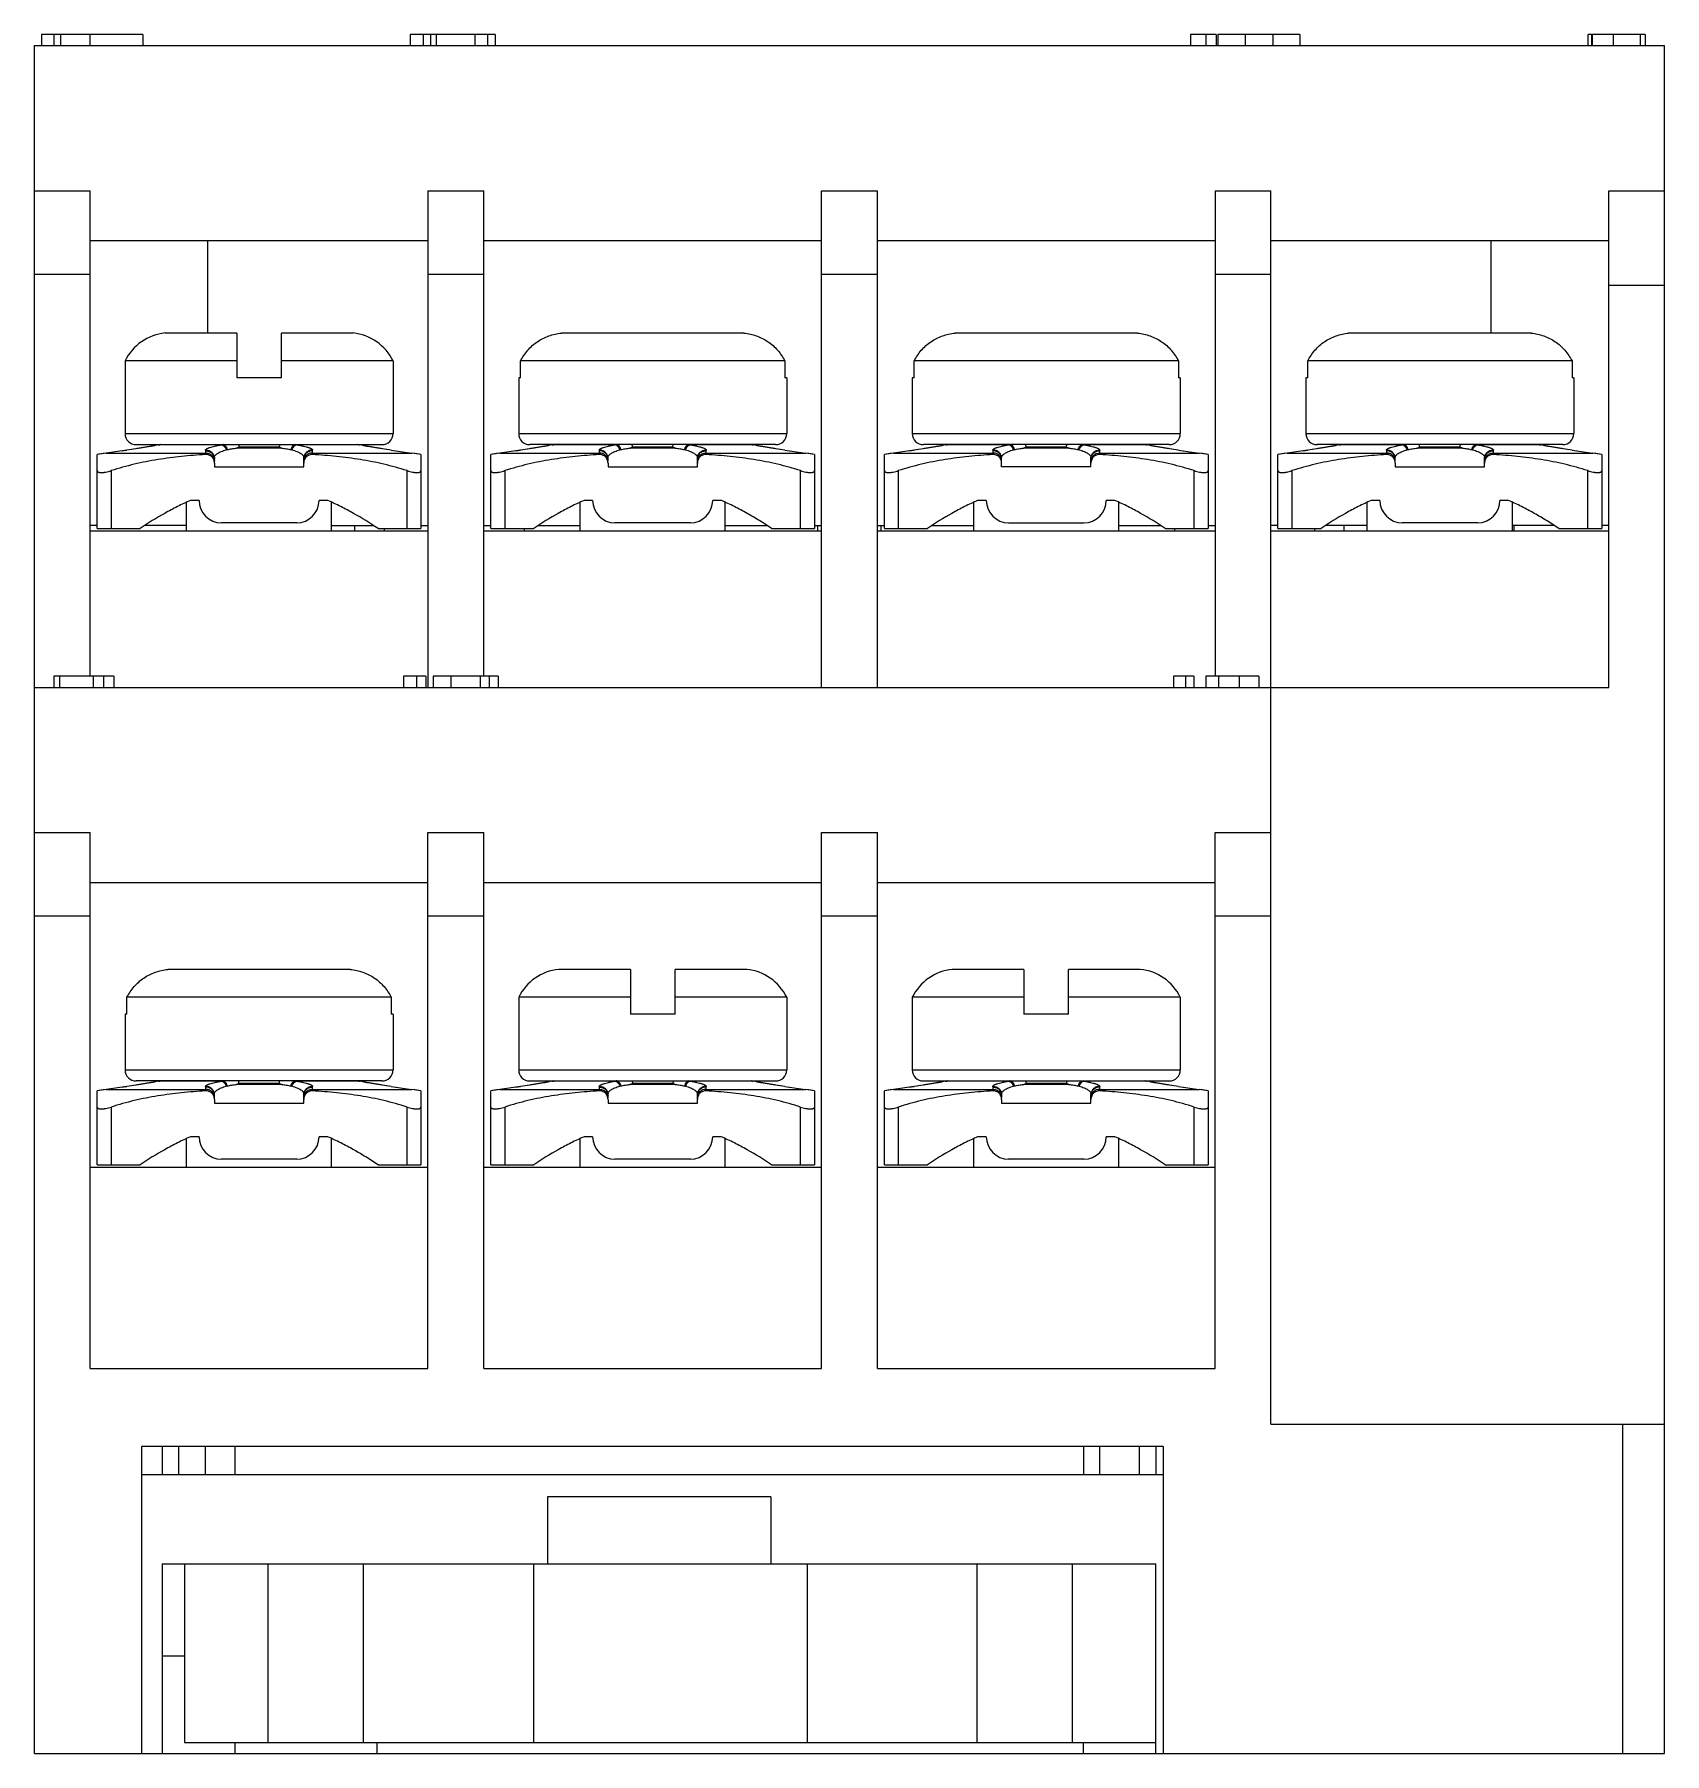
# Model space of a CAD drawing. Header units: millimetres. Extents: x 4 to 33.2, y 10.5 to 41.3.
import ezdxf

# ---------------------------------------------------------------- set-up
doc = ezdxf.new("R2010")
doc.units = ezdxf.units.MM
doc.header["$LTSCALE"] = 3.387982
doc.layers.get('0').update_dxf_attribs({"linetype": 'CONTINUOUS'})

msp = doc.modelspace()

# ---------------------------------------------------------------- linework, layer by layer
at = {"color": 7}
for p, q in [((4.159, 41.292), (4.159, 41.092)), ((5.972, 41.292), (4.159, 41.292)), ((4.375, 41.292), (4.375, 41.092)), ((4.5, 41.292), (4.5, 41.092)), ((5.021, 41.292), (5.021, 41.092)), ((5.972, 41.292), (5.972, 41.092)), ((10.762, 41.292), (10.762, 41.092)), ((12.281, 41.292), (10.762, 41.292)), ((10.993, 41.292), (10.993, 41.092)), ((11.127, 41.292), (11.127, 41.092)), ((11.226, 41.292), (11.226, 41.092)), ((11.916, 41.292), (11.916, 41.092)), ((12.146, 41.292), (12.146, 41.092)), ((12.281, 41.292), (12.281, 41.092)), ((24.738, 41.292), (24.738, 41.092)), ((25.196, 41.292), (24.738, 41.292)), ((25.009, 41.292), (25.009, 41.092)), ((25.196, 41.292), (25.196, 41.092)), ((25.229, 41.292), (25.229, 41.092)), ((26.696, 41.292), (25.229, 41.292)), ((25.717, 41.292), (25.717, 41.092)), ((26.211, 41.292), (26.211, 41.092)), ((26.696, 41.292), (26.696, 41.092)), ((31.859, 41.092), (31.859, 41.292)), ((32.879, 41.292), (31.859, 41.292)), ((31.918, 41.292), (31.918, 41.092)), ((31.939, 41.092), (31.939, 41.292)), ((32.305, 41.292), (32.305, 41.092)), ((32.793, 41.292), (32.793, 41.092)), ((32.879, 41.292), (32.879, 41.092)), ((4.029, 10.492), (4.029, 41.092)), ((4.029, 41.092), (33.229, 41.092)), ((33.229, 10.492), (33.229, 41.092)), ((4.029, 38.492), (5.029, 38.492)), ((5.029, 29.792), (5.029, 38.492)), ((11.079, 38.492), (11.079, 29.592)), ((11.079, 38.492), (12.079, 38.492)), ((12.079, 29.792), (12.079, 38.492)), ((18.129, 29.592), (18.129, 38.492)), ((18.129, 38.492), (19.129, 38.492)), ((19.129, 29.592), (19.129, 38.492)), ((25.179, 38.492), (25.179, 29.792)), ((25.179, 38.492), (26.179, 38.492)), ((26.179, 16.392), (26.179, 38.492)), ((32.229, 38.492), (33.229, 38.492)), ((32.229, 29.592), (32.229, 38.492)), ((11.079, 37.592), (5.029, 37.592)), ((7.129, 37.592), (7.129, 35.942)), ((18.129, 37.592), (12.079, 37.592)), ((25.179, 37.592), (19.129, 37.592)), ((32.229, 37.592), (26.179, 37.592)), ((30.122, 35.942), (30.122, 37.592)), ((5.029, 36.992), (4.029, 36.992)), ((12.079, 36.992), (11.079, 36.992)), ((19.129, 36.992), (18.129, 36.992)), ((26.179, 36.992), (25.179, 36.992)), ((33.229, 36.792), (32.229, 36.792)), ((7.654, 35.942), (6.371, 35.942)), ((7.654, 35.942), (7.654, 35.142)), ((8.454, 35.142), (8.454, 35.942)), ((9.737, 35.942), (8.454, 35.942)), ((16.739, 35.942), (13.47, 35.942)), ((23.789, 35.942), (20.52, 35.942)), ((30.839, 35.942), (27.57, 35.942)), ((5.654, 35.442), (5.654, 34.142)), ((7.654, 35.442), (5.654, 35.442)), ((10.454, 35.442), (8.454, 35.442)), ((10.454, 35.442), (10.454, 34.142)), ((12.738, 35.142), (12.738, 35.442)), ((17.471, 35.442), (12.738, 35.442)), ((17.471, 35.442), (17.471, 35.142)), ((19.788, 35.142), (19.788, 35.442)), ((24.521, 35.442), (19.788, 35.442)), ((24.521, 35.442), (24.521, 35.142)), ((26.838, 35.142), (26.838, 35.442)), ((31.571, 35.442), (26.838, 35.442)), ((31.571, 35.442), (31.571, 35.142)), ((8.454, 35.142), (7.654, 35.142)), ((12.704, 35.142), (12.704, 34.142)), ((12.738, 35.142), (12.704, 35.142)), ((17.504, 35.142), (17.471, 35.142)), ((17.504, 35.142), (17.504, 34.142)), ((19.754, 35.142), (19.754, 34.142)), ((19.788, 35.142), (19.754, 35.142)), ((24.554, 35.142), (24.521, 35.142)), ((24.554, 35.142), (24.554, 34.142)), ((26.804, 35.142), (26.804, 34.142)), ((26.838, 35.142), (26.804, 35.142)), ((31.604, 35.142), (31.571, 35.142)), ((31.604, 35.142), (31.604, 34.142)), ((5.654, 34.142), (10.454, 34.142)), ((5.935, 33.881), (5.688, 33.844)), ((5.854, 33.942), (10.254, 33.942)), ((6.057, 33.902), (5.934, 33.881)), ((6.245, 33.937), (6.255, 33.939)), ((6.245, 33.937), (6.245, 33.937)), ((6.255, 33.939), (6.247, 33.937)), ((7.38, 33.939), (6.255, 33.939)), ((8.458, 33.881), (7.651, 33.881)), ((8.415, 33.895), (7.694, 33.895)), ((9.854, 33.939), (8.729, 33.939)), ((9.864, 33.937), (9.854, 33.939)), ((9.862, 33.937), (9.854, 33.939)), ((9.864, 33.937), (9.864, 33.937)), ((12.704, 34.142), (17.504, 34.142)), ((12.985, 33.881), (12.738, 33.844)), ((17.304, 33.942), (12.904, 33.942)), ((13.107, 33.902), (12.984, 33.881)), ((13.305, 33.939), (13.295, 33.937)), ((13.295, 33.937), (13.295, 33.937)), ((13.305, 33.939), (13.297, 33.937)), ((14.43, 33.939), (13.305, 33.939)), ((15.508, 33.881), (14.701, 33.881)), ((15.465, 33.895), (14.744, 33.895)), ((16.904, 33.939), (15.779, 33.939)), ((16.904, 33.939), (16.914, 33.937)), ((16.912, 33.937), (16.904, 33.939)), ((16.914, 33.937), (16.914, 33.937)), ((19.754, 34.142), (24.554, 34.142)), ((20.035, 33.881), (19.788, 33.844)), ((24.354, 33.942), (19.954, 33.942)), ((20.157, 33.902), (20.034, 33.881)), ((20.355, 33.939), (20.345, 33.937)), ((20.345, 33.937), (20.345, 33.937)), ((20.355, 33.939), (20.347, 33.937)), ((21.48, 33.939), (20.355, 33.939)), ((22.558, 33.881), (21.751, 33.881)), ((22.515, 33.895), (21.794, 33.895)), ((23.954, 33.939), (22.829, 33.939)), ((23.954, 33.939), (23.964, 33.937)), ((23.962, 33.937), (23.954, 33.939)), ((23.964, 33.937), (23.964, 33.937)), ((26.804, 34.142), (31.604, 34.142)), ((27.085, 33.881), (26.838, 33.844)), ((31.404, 33.942), (27.004, 33.942)), ((27.207, 33.902), (27.084, 33.881)), ((27.405, 33.939), (27.395, 33.937)), ((27.395, 33.937), (27.395, 33.937)), ((27.405, 33.939), (27.397, 33.937)), ((28.53, 33.939), (27.405, 33.939)), ((29.608, 33.881), (28.801, 33.881)), ((29.565, 33.895), (28.844, 33.895)), ((31.004, 33.939), (29.879, 33.939)), ((31.004, 33.939), (31.014, 33.937)), ((31.012, 33.937), (31.004, 33.939)), ((31.014, 33.937), (31.014, 33.937)), ((5.154, 32.442), (5.154, 33.765)), ((5.688, 33.844), (5.317, 33.792)), ((5.317, 33.792), (5.317, 33.792)), ((5.317, 33.792), (7.097, 33.792)), ((5.597, 33.831), (5.688, 33.844)), ((5.597, 33.832), (5.597, 33.831)), ((7.097, 33.792), (7.095, 33.765)), ((7.096, 33.831), (7.097, 33.792)), ((7.254, 33.644), (7.254, 33.709)), ((7.254, 33.613), (7.254, 33.542)), ((8.854, 33.542), (8.854, 33.709)), ((9.012, 33.792), (9.012, 33.831)), ((9.012, 33.792), (10.792, 33.792)), ((9.013, 33.765), (9.012, 33.792)), ((10.421, 33.844), (10.792, 33.792)), ((10.421, 33.844), (10.512, 33.831)), ((10.512, 33.832), (10.512, 33.831)), ((10.792, 33.792), (10.792, 33.792)), ((10.954, 33.766), (10.954, 32.442)), ((12.204, 32.442), (12.204, 33.765)), ((12.738, 33.844), (12.367, 33.792)), ((12.367, 33.792), (12.367, 33.792)), ((12.367, 33.792), (14.147, 33.792)), ((12.647, 33.831), (12.738, 33.844)), ((12.647, 33.831), (12.647, 33.832)), ((12.738, 33.844), (12.738, 33.844)), ((14.147, 33.792), (14.145, 33.765)), ((14.146, 33.831), (14.147, 33.792)), ((14.304, 33.644), (14.304, 33.709)), ((14.304, 33.613), (14.304, 33.542)), ((15.904, 33.542), (15.904, 33.709)), ((16.062, 33.792), (16.062, 33.831)), ((16.062, 33.792), (17.842, 33.792)), ((16.063, 33.765), (16.062, 33.792)), ((17.471, 33.844), (17.842, 33.792)), ((17.471, 33.844), (17.562, 33.831)), ((17.562, 33.831), (17.562, 33.832)), ((17.842, 33.792), (17.842, 33.792)), ((18.004, 33.766), (18.004, 32.442)), ((19.254, 32.442), (19.254, 33.765)), ((19.788, 33.844), (19.417, 33.792)), ((19.417, 33.792), (19.417, 33.792)), ((19.417, 33.792), (21.197, 33.792)), ((19.697, 33.831), (19.788, 33.844)), ((19.697, 33.831), (19.697, 33.832)), ((21.197, 33.792), (21.195, 33.765)), ((21.196, 33.831), (21.197, 33.792)), ((21.354, 33.644), (21.354, 33.709)), ((21.354, 33.542), (21.354, 33.613)), ((22.954, 33.542), (22.954, 33.709)), ((23.112, 33.792), (23.112, 33.831)), ((23.112, 33.792), (24.892, 33.792)), ((23.113, 33.765), (23.112, 33.792)), ((24.521, 33.844), (24.521, 33.844)), ((24.521, 33.844), (24.892, 33.792)), ((24.521, 33.844), (24.612, 33.831)), ((24.612, 33.831), (24.612, 33.832)), ((24.892, 33.792), (24.892, 33.792)), ((25.054, 33.766), (25.054, 32.442)), ((26.304, 32.442), (26.304, 33.765)), ((26.838, 33.844), (26.467, 33.792)), ((26.467, 33.792), (28.247, 33.792)), ((26.467, 33.792), (26.467, 33.792)), ((26.747, 33.831), (26.838, 33.844)), ((26.747, 33.831), (26.747, 33.832)), ((26.838, 33.844), (26.838, 33.844)), ((28.247, 33.792), (28.245, 33.765)), ((28.246, 33.831), (28.247, 33.792)), ((28.404, 33.644), (28.404, 33.709)), ((28.404, 33.613), (28.404, 33.542)), ((30.004, 33.542), (30.004, 33.709)), ((30.162, 33.792), (30.162, 33.831)), ((30.162, 33.792), (31.942, 33.792)), ((30.163, 33.765), (30.162, 33.792)), ((31.571, 33.844), (31.942, 33.792)), ((31.571, 33.844), (31.662, 33.831)), ((31.662, 33.831), (31.662, 33.832)), ((31.942, 33.792), (31.942, 33.792)), ((32.104, 33.766), (32.104, 32.442)), ((5.404, 33.476), (5.404, 32.442)), ((7.254, 33.542), (8.854, 33.542)), ((10.704, 32.442), (10.704, 33.476)), ((12.454, 33.476), (12.454, 32.442)), ((14.304, 33.542), (15.904, 33.542)), ((17.754, 32.442), (17.754, 33.476)), ((19.504, 33.476), (19.504, 32.442)), ((22.954, 33.542), (21.354, 33.542)), ((24.804, 32.442), (24.804, 33.476)), ((26.554, 33.476), (26.554, 32.442)), ((28.404, 33.542), (30.004, 33.542)), ((31.854, 32.442), (31.854, 33.476)), ((6.754, 32.392), (6.754, 32.908)), ((6.979, 32.942), (6.825, 32.942)), ((9.284, 32.942), (9.129, 32.942)), ((9.354, 32.392), (9.354, 32.908)), ((13.804, 32.392), (13.804, 32.908)), ((14.029, 32.942), (13.875, 32.942)), ((16.334, 32.942), (16.179, 32.942)), ((16.404, 32.392), (16.404, 32.908)), ((20.854, 32.392), (20.854, 32.908)), ((21.079, 32.942), (20.925, 32.942)), ((23.384, 32.942), (23.229, 32.942)), ((23.454, 32.392), (23.454, 32.908)), ((27.904, 32.392), (27.904, 32.908)), ((28.129, 32.942), (27.975, 32.942)), ((30.434, 32.942), (30.279, 32.942)), ((30.504, 32.392), (30.504, 32.908)), ((5.154, 32.492), (5.029, 32.492)), ((11.079, 32.392), (5.029, 32.392)), ((5.154, 32.442), (5.925, 32.442)), ((6.754, 32.492), (6.005, 32.492)), ((8.729, 32.542), (7.379, 32.542)), ((9.354, 32.492), (10.104, 32.492)), ((9.769, 32.392), (9.769, 32.492)), ((10.184, 32.442), (10.954, 32.442)), ((10.299, 32.392), (10.299, 32.442)), ((10.954, 32.492), (11.079, 32.492)), ((12.079, 32.492), (12.204, 32.492)), ((18.129, 32.392), (12.079, 32.392)), ((12.204, 32.442), (12.975, 32.442)), ((12.809, 32.392), (12.809, 32.442)), ((13.055, 32.492), (13.804, 32.492)), ((15.779, 32.542), (14.429, 32.542)), ((16.404, 32.492), (17.154, 32.492)), ((17.234, 32.442), (18.004, 32.442)), ((18.004, 32.492), (18.129, 32.492)), ((18.054, 32.492), (18.054, 32.392)), ((19.129, 32.492), (19.254, 32.492)), ((25.179, 32.392), (19.129, 32.392)), ((19.194, 32.392), (19.194, 32.492)), ((19.254, 32.442), (20.025, 32.442)), ((20.105, 32.492), (20.854, 32.492)), ((21.479, 32.542), (22.829, 32.542)), ((23.454, 32.492), (24.204, 32.492)), ((24.284, 32.442), (25.054, 32.442)), ((24.449, 32.442), (24.449, 32.392)), ((25.054, 32.492), (25.179, 32.492)), ((26.304, 32.492), (26.179, 32.492)), ((32.229, 32.392), (26.179, 32.392)), ((26.304, 32.442), (27.075, 32.442)), ((26.959, 32.442), (26.959, 32.392)), ((27.904, 32.492), (27.155, 32.492)), ((27.489, 32.392), (27.489, 32.492)), ((29.879, 32.542), (28.529, 32.542)), ((31.254, 32.492), (30.504, 32.492)), ((30.529, 32.492), (30.529, 32.392)), ((31.334, 32.442), (32.104, 32.442)), ((32.229, 32.492), (32.104, 32.492)), ((4.029, 29.592), (32.229, 29.592)), ((4.379, 29.792), (4.379, 29.592)), ((5.454, 29.792), (4.379, 29.792)), ((4.478, 29.792), (4.478, 29.592)), ((5.082, 29.792), (5.082, 29.592)), ((5.27, 29.792), (5.27, 29.592)), ((5.454, 29.792), (5.454, 29.592)), ((10.641, 29.792), (10.641, 29.592)), ((11.038, 29.792), (10.641, 29.792)), ((10.875, 29.792), (10.875, 29.592)), ((11.038, 29.792), (11.038, 29.592)), ((11.174, 29.792), (11.174, 29.592)), ((12.335, 29.792), (11.174, 29.792)), ((11.489, 29.792), (11.489, 29.592)), ((12.013, 29.792), (12.013, 29.592)), ((12.175, 29.792), (12.175, 29.592)), ((12.335, 29.792), (12.335, 29.592)), ((24.797, 29.792), (24.431, 29.792)), ((24.431, 29.792), (24.431, 29.592)), ((24.647, 29.792), (24.647, 29.592)), ((24.797, 29.792), (24.797, 29.592)), ((25.964, 29.792), (25.009, 29.792)), ((25.009, 29.792), (25.009, 29.592)), ((25.247, 29.592), (25.247, 29.792)), ((25.606, 29.792), (25.606, 29.592)), ((25.964, 29.792), (25.964, 29.592)), ((4.029, 26.992), (5.029, 26.992)), ((5.029, 17.392), (5.029, 26.992)), ((11.079, 17.392), (11.079, 26.992)), ((11.079, 26.992), (12.079, 26.992)), ((12.079, 17.392), (12.079, 26.992)), ((18.129, 17.392), (18.129, 26.992)), ((18.129, 26.992), (19.129, 26.992)), ((19.129, 17.392), (19.129, 26.992)), ((25.179, 26.992), (26.179, 26.992)), ((25.179, 17.392), (25.179, 26.992)), ((11.079, 26.092), (5.029, 26.092)), ((18.129, 26.092), (12.079, 26.092)), ((25.179, 26.092), (19.129, 26.092)), ((5.029, 25.492), (4.029, 25.492)), ((12.079, 25.492), (11.079, 25.492)), ((19.129, 25.492), (18.129, 25.492)), ((26.179, 25.492), (25.179, 25.492)), ((9.689, 24.542), (6.42, 24.542)), ((14.704, 24.542), (13.421, 24.542)), ((14.704, 24.542), (14.704, 23.742)), ((15.504, 23.742), (15.504, 24.542)), ((16.787, 24.542), (15.504, 24.542)), ((21.754, 24.542), (20.471, 24.542)), ((21.754, 24.542), (21.754, 23.742)), ((23.837, 24.542), (22.554, 24.542)), ((22.554, 23.742), (22.554, 24.542)), ((5.688, 23.742), (5.688, 24.042)), ((10.421, 24.042), (5.688, 24.042)), ((10.421, 24.042), (10.421, 23.742)), ((12.704, 24.042), (12.704, 22.742)), ((14.704, 24.042), (12.704, 24.042)), ((17.504, 24.042), (15.504, 24.042)), ((17.504, 24.042), (17.504, 22.742)), ((21.754, 24.042), (19.754, 24.042)), ((19.754, 24.042), (19.754, 22.742)), ((24.554, 24.042), (22.554, 24.042)), ((24.554, 24.042), (24.554, 22.742)), ((5.654, 23.742), (5.654, 22.742)), ((5.688, 23.742), (5.654, 23.742)), ((10.454, 23.742), (10.421, 23.742)), ((10.454, 23.742), (10.454, 22.742)), ((15.504, 23.742), (14.704, 23.742)), ((22.554, 23.742), (21.754, 23.742)), ((5.654, 22.742), (10.454, 22.742)), ((10.254, 22.542), (5.854, 22.542)), ((6.057, 22.502), (5.934, 22.481)), ((6.255, 22.539), (6.245, 22.537)), ((6.245, 22.537), (6.245, 22.537)), ((6.255, 22.539), (6.247, 22.537)), ((7.38, 22.539), (6.255, 22.539)), ((8.415, 22.495), (7.694, 22.495)), ((9.854, 22.539), (8.729, 22.539)), ((9.854, 22.539), (9.864, 22.537)), ((9.862, 22.537), (9.854, 22.539)), ((9.864, 22.537), (9.864, 22.537)), ((12.704, 22.742), (17.504, 22.742)), ((12.904, 22.542), (17.304, 22.542)), ((13.107, 22.502), (12.984, 22.481)), ((13.295, 22.537), (13.305, 22.539)), ((13.295, 22.537), (13.295, 22.537)), ((13.305, 22.539), (13.297, 22.537)), ((14.43, 22.539), (13.305, 22.539)), ((15.465, 22.495), (14.744, 22.495)), ((16.904, 22.539), (15.779, 22.539)), ((16.914, 22.537), (16.904, 22.539)), ((16.912, 22.537), (16.904, 22.539)), ((16.914, 22.537), (16.914, 22.537)), ((19.754, 22.742), (24.554, 22.742)), ((19.954, 22.542), (24.354, 22.542)), ((20.157, 22.502), (20.034, 22.481)), ((20.345, 22.537), (20.355, 22.539)), ((20.345, 22.537), (20.345, 22.537)), ((20.355, 22.539), (20.347, 22.537)), ((21.48, 22.539), (20.355, 22.539)), ((22.515, 22.495), (21.794, 22.495)), ((23.954, 22.539), (22.829, 22.539)), ((23.964, 22.537), (23.954, 22.539)), ((23.962, 22.537), (23.954, 22.539)), ((23.964, 22.537), (23.964, 22.537)), ((5.154, 21.042), (5.154, 22.365)), ((5.688, 22.444), (5.317, 22.392)), ((5.317, 22.392), (5.317, 22.392)), ((5.317, 22.392), (7.097, 22.392)), ((5.597, 22.431), (5.688, 22.444)), ((5.597, 22.431), (5.597, 22.432)), ((5.935, 22.481), (5.688, 22.444)), ((5.688, 22.444), (5.688, 22.444)), ((7.097, 22.392), (7.095, 22.365)), ((7.096, 22.431), (7.097, 22.392)), ((7.254, 22.244), (7.254, 22.309)), ((7.254, 22.213), (7.254, 22.142)), ((8.458, 22.481), (7.651, 22.481)), ((8.854, 22.142), (8.854, 22.309)), ((9.012, 22.392), (9.012, 22.431)), ((9.012, 22.392), (10.792, 22.392)), ((9.013, 22.365), (9.012, 22.392)), ((10.421, 22.444), (10.792, 22.392)), ((10.421, 22.444), (10.512, 22.431)), ((10.512, 22.431), (10.512, 22.432)), ((10.792, 22.392), (10.792, 22.392)), ((10.954, 22.366), (10.954, 21.042)), ((12.204, 21.042), (12.204, 22.365)), ((12.738, 22.444), (12.367, 22.392)), ((12.367, 22.392), (12.367, 22.392)), ((12.367, 22.392), (14.147, 22.392)), ((12.647, 22.431), (12.738, 22.444)), ((12.647, 22.432), (12.647, 22.431)), ((12.985, 22.481), (12.738, 22.444)), ((14.147, 22.392), (14.145, 22.365)), ((14.146, 22.431), (14.147, 22.392)), ((14.304, 22.244), (14.304, 22.309)), ((14.304, 22.213), (14.304, 22.142)), ((15.508, 22.481), (14.701, 22.481)), ((15.904, 22.142), (15.904, 22.309)), ((16.062, 22.392), (16.062, 22.431)), ((16.062, 22.392), (17.842, 22.392)), ((16.063, 22.365), (16.062, 22.392)), ((17.471, 22.444), (17.842, 22.392)), ((17.471, 22.444), (17.562, 22.431)), ((17.562, 22.432), (17.562, 22.431)), ((17.842, 22.392), (17.842, 22.392)), ((18.004, 22.366), (18.004, 21.042)), ((19.254, 21.042), (19.254, 22.365)), ((19.788, 22.444), (19.417, 22.392)), ((19.417, 22.392), (21.197, 22.392)), ((19.417, 22.392), (19.417, 22.392)), ((19.697, 22.431), (19.788, 22.444)), ((19.697, 22.432), (19.697, 22.431)), ((20.035, 22.481), (19.788, 22.444)), ((21.197, 22.392), (21.195, 22.365)), ((21.196, 22.431), (21.197, 22.392)), ((21.354, 22.244), (21.354, 22.309)), ((21.354, 22.213), (21.354, 22.142)), ((22.558, 22.481), (21.751, 22.481)), ((22.954, 22.142), (22.954, 22.309)), ((23.112, 22.392), (23.112, 22.431)), ((23.112, 22.392), (24.892, 22.392)), ((23.113, 22.365), (23.112, 22.392)), ((24.521, 22.444), (24.892, 22.392)), ((24.521, 22.444), (24.612, 22.431)), ((24.612, 22.432), (24.612, 22.431)), ((24.892, 22.392), (24.892, 22.392)), ((25.054, 22.366), (25.054, 21.042)), ((5.404, 22.076), (5.404, 21.042)), ((7.254, 22.142), (8.854, 22.142)), ((10.704, 21.042), (10.704, 22.076)), ((12.454, 22.076), (12.454, 21.042)), ((14.304, 22.142), (15.904, 22.142)), ((17.754, 21.042), (17.754, 22.076)), ((19.504, 22.076), (19.504, 21.042)), ((21.354, 22.142), (22.954, 22.142)), ((24.804, 21.042), (24.804, 22.076)), ((6.754, 20.992), (6.754, 21.508)), ((6.979, 21.542), (6.825, 21.542)), ((9.284, 21.542), (9.129, 21.542)), ((9.354, 20.992), (9.354, 21.508)), ((13.804, 20.992), (13.804, 21.508)), ((14.029, 21.542), (13.875, 21.542)), ((16.334, 21.542), (16.179, 21.542)), ((16.404, 20.992), (16.404, 21.508)), ((20.854, 20.992), (20.854, 21.508)), ((21.079, 21.542), (20.925, 21.542)), ((23.384, 21.542), (23.229, 21.542)), ((23.454, 20.992), (23.454, 21.508)), ((11.079, 20.992), (5.029, 20.992)), ((5.154, 21.042), (5.925, 21.042)), ((8.729, 21.142), (7.379, 21.142)), ((10.184, 21.042), (10.954, 21.042)), ((18.129, 20.992), (12.079, 20.992)), ((12.204, 21.042), (12.975, 21.042)), ((15.779, 21.142), (14.429, 21.142)), ((17.234, 21.042), (18.004, 21.042)), ((25.179, 20.992), (19.129, 20.992)), ((19.254, 21.042), (20.025, 21.042)), ((22.829, 21.142), (21.479, 21.142)), ((24.284, 21.042), (25.054, 21.042)), ((5.029, 17.392), (11.079, 17.392)), ((12.079, 17.392), (18.129, 17.392)), ((19.129, 17.392), (25.179, 17.392)), ((26.179, 16.392), (33.229, 16.392)), ((32.479, 10.492), (32.479, 16.392)), ((5.949, 15.992), (5.949, 10.492)), ((24.249, 15.992), (5.949, 15.992)), ((6.319, 15.992), (6.319, 15.492)), ((6.609, 15.992), (6.609, 15.492)), ((7.094, 15.492), (7.094, 15.992)), ((7.619, 15.992), (7.619, 15.492)), ((22.819, 15.992), (22.819, 15.492)), ((23.115, 15.492), (23.115, 15.992)), ((23.819, 15.992), (23.819, 15.492)), ((24.119, 15.992), (24.119, 15.492)), ((24.249, 15.992), (24.249, 10.492)), ((5.949, 15.492), (24.249, 15.492)), ((17.219, 15.092), (13.219, 15.092)), ((13.219, 15.092), (13.219, 13.892)), ((17.219, 15.092), (17.219, 13.892)), ((6.319, 13.892), (6.319, 10.492)), ((6.319, 13.892), (24.119, 13.892)), ((6.719, 13.892), (6.719, 10.692)), ((8.219, 10.692), (8.219, 13.892)), ((9.919, 13.892), (9.919, 10.692)), ((12.969, 13.892), (12.969, 10.692)), ((17.869, 13.892), (17.869, 10.692)), ((20.919, 10.692), (20.919, 13.892)), ((22.619, 13.892), (22.619, 10.692)), ((24.119, 10.492), (24.119, 13.892)), ((6.319, 12.242), (6.719, 12.242)), ((4.029, 10.492), (33.229, 10.492)), ((6.719, 10.692), (24.119, 10.692)), ((7.619, 10.692), (7.619, 10.492)), ((10.169, 10.492), (10.169, 10.692)), ((22.819, 10.492), (22.819, 10.692))]:
    msp.add_line(p, q, dxfattribs=at)
for points in [[(6.291, 33.942), (6.285, 33.942), (6.255, 33.939), (6.056, 33.902)], [(9.854, 33.939), (9.824, 33.942), (9.818, 33.942)], [(10.421, 33.844), (10.173, 33.881), (10.052, 33.902), (9.854, 33.939)], [(13.341, 33.942), (13.335, 33.942), (13.305, 33.939), (13.106, 33.902)], [(16.904, 33.939), (16.874, 33.942), (16.868, 33.942)], [(17.471, 33.844), (17.223, 33.881), (17.102, 33.902), (16.904, 33.939)], [(20.391, 33.942), (20.385, 33.942), (20.355, 33.939), (20.156, 33.902)], [(23.954, 33.939), (23.924, 33.942), (23.918, 33.942)], [(24.521, 33.844), (24.273, 33.881), (24.152, 33.902), (23.954, 33.939)], [(27.441, 33.942), (27.435, 33.942), (27.405, 33.939), (27.206, 33.902)], [(31.004, 33.939), (30.974, 33.942), (30.968, 33.942)], [(31.571, 33.844), (31.323, 33.881), (31.202, 33.902), (31.004, 33.939)], [(5.317, 33.792), (5.259, 33.783), (5.184, 33.771), (5.154, 33.766)], [(10.954, 33.766), (10.924, 33.771), (10.85, 33.783), (10.792, 33.792)], [(12.367, 33.792), (12.309, 33.783), (12.234, 33.771), (12.204, 33.766)], [(18.004, 33.766), (17.974, 33.771), (17.9, 33.783), (17.842, 33.792)], [(19.417, 33.792), (19.359, 33.783), (19.284, 33.771), (19.254, 33.766)], [(25.054, 33.766), (25.024, 33.771), (24.95, 33.783), (24.892, 33.792)], [(26.467, 33.792), (26.409, 33.783), (26.334, 33.771), (26.304, 33.766)], [(32.104, 33.766), (32.074, 33.771), (32, 33.783), (31.942, 33.792)], [(6.291, 22.542), (6.285, 22.542), (6.255, 22.539), (6.056, 22.502)], [(9.854, 22.539), (9.824, 22.542), (9.818, 22.542)], [(10.421, 22.444), (10.173, 22.481), (10.052, 22.502), (9.854, 22.539)], [(13.341, 22.542), (13.335, 22.542), (13.305, 22.539), (13.106, 22.502)], [(16.904, 22.539), (16.874, 22.542), (16.868, 22.542)], [(17.471, 22.444), (17.223, 22.481), (17.102, 22.502), (16.904, 22.539)], [(20.391, 22.542), (20.385, 22.542), (20.355, 22.539), (20.156, 22.502)], [(23.954, 22.539), (23.924, 22.542), (23.918, 22.542)], [(24.521, 22.444), (24.273, 22.481), (24.152, 22.502), (23.954, 22.539)], [(5.317, 22.392), (5.259, 22.383), (5.184, 22.371), (5.154, 22.366)], [(10.954, 22.366), (10.924, 22.371), (10.85, 22.383), (10.792, 22.392)], [(12.367, 22.392), (12.309, 22.383), (12.234, 22.371), (12.204, 22.366)], [(18.004, 22.366), (17.974, 22.371), (17.9, 22.383), (17.842, 22.392)], [(19.417, 22.392), (19.359, 22.383), (19.284, 22.371), (19.254, 22.366)], [(25.054, 22.366), (25.024, 22.371), (24.95, 22.383), (24.892, 22.392)]]:
    msp.add_lwpolyline(points, dxfattribs=at)
for centre, radius, start, end in [((6.463, 35.047), 0.9, 95.8338, 153.943), ((9.646, 35.047), 0.9, 26.057, 84.1662), ((5.854, 34.142), 0.2, 180, 270), ((10.254, 34.142), 0.2, 270, 360), ((12.904, 34.142), 0.2, 180, 270), ((17.304, 34.142), 0.2, 270, 360), ((19.954, 34.142), 0.2, 180, 270), ((24.354, 34.142), 0.2, 270, 360), ((27.004, 34.142), 0.2, 180, 270), ((31.404, 34.142), 0.2, 270, 360), ((5.867, 29.921), 3.91, 98.0843, 100.4983), ((7.215, 33.834), 0.119, 175.054, 181.1767), ((7.105, 33.693), 0.151, 89.8816, 93.0418), ((7.716, 32.88), 1, 103.4077, 104.4049), ((8.39, 32.868), 1.013, 75.6013, 76.5861), ((9.004, 33.693), 0.151, 86.9582, 90.1184), ((9.004, 33.68), 0.151, 86.9409, 89.9999), ((9.004, 33.641), 0.152, 87.2209, 89.9999), ((8.894, 33.834), 0.119, 358.8233, 4.946), ((10.24, 29.912), 3.919, 79.5045, 81.9129), ((12.917, 29.921), 3.91, 98.0843, 100.4983), ((14.265, 33.834), 0.119, 175.054, 181.1767), ((14.154, 33.68), 0.151, 90.0001, 93.0591), ((14.154, 33.641), 0.152, 90.0001, 92.7791), ((14.766, 32.88), 1, 103.4077, 104.4049), ((15.44, 32.868), 1.013, 75.6013, 76.5861), ((16.054, 33.693), 0.151, 86.9583, 90.1183), ((15.944, 33.834), 0.119, 358.8233, 4.946), ((17.29, 29.912), 3.919, 79.5045, 81.9129), ((19.967, 29.921), 3.91, 98.0843, 100.4983), ((21.315, 33.834), 0.119, 175.054, 181.1767), ((21.204, 33.68), 0.151, 90.0001, 93.0591), ((21.205, 33.693), 0.151, 89.8817, 93.0417), ((21.816, 32.88), 1, 103.4077, 104.4049), ((22.49, 32.868), 1.013, 75.6013, 76.5861), ((23.104, 33.693), 0.151, 86.9583, 90.1183), ((23.104, 33.68), 0.151, 86.9409, 89.9999), ((23.104, 33.641), 0.152, 87.2209, 89.9999), ((22.994, 33.834), 0.119, 358.8233, 4.946), ((24.34, 29.912), 3.919, 79.5045, 81.9129), ((27.017, 29.921), 3.91, 98.0843, 100.4983), ((28.365, 33.834), 0.119, 175.054, 181.1767), ((28.254, 33.68), 0.151, 90.0001, 93.0591), ((28.254, 33.641), 0.152, 90.0001, 92.7791), ((28.866, 32.88), 1, 103.4077, 104.4049), ((29.54, 32.868), 1.013, 75.6013, 76.5861), ((30.154, 33.693), 0.151, 86.9583, 90.1183), ((30.044, 33.834), 0.119, 358.8233, 4.946), ((31.39, 29.912), 3.919, 79.5045, 81.9129), ((7.379, 32.942), 0.4, 180, 270), ((8.729, 32.942), 0.4, 270, 360), ((14.429, 32.942), 0.4, 180, 270), ((15.779, 32.942), 0.4, 270, 360), ((21.479, 32.942), 0.4, 180, 270), ((22.829, 32.942), 0.4, 270, 360), ((28.529, 32.942), 0.4, 180, 270), ((29.879, 32.942), 0.4, 270, 360), ((13.513, 23.647), 0.9, 95.8338, 153.943), ((16.696, 23.647), 0.9, 26.057, 84.1662), ((20.563, 23.647), 0.9, 95.8338, 153.943), ((23.746, 23.647), 0.9, 26.057, 84.1662), ((5.854, 22.742), 0.2, 180, 270), ((10.254, 22.742), 0.2, 270, 360), ((12.904, 22.742), 0.2, 180, 270), ((17.304, 22.742), 0.2, 270, 360), ((19.954, 22.742), 0.2, 180, 270), ((24.354, 22.742), 0.2, 270, 360), ((5.867, 18.521), 3.91, 98.0843, 100.4983), ((7.215, 22.434), 0.119, 175.054, 181.1767), ((7.104, 22.28), 0.151, 90.0001, 93.0591), ((7.104, 22.241), 0.152, 90.0001, 92.7791), ((7.716, 21.48), 1, 103.4077, 104.4049), ((8.39, 21.468), 1.013, 75.6013, 76.5861), ((9.004, 22.293), 0.151, 86.9583, 90.1183), ((8.894, 22.434), 0.119, 358.8233, 4.946), ((10.24, 18.512), 3.919, 79.5045, 81.9129), ((12.917, 18.521), 3.91, 98.0843, 100.4983), ((14.265, 22.434), 0.119, 175.054, 181.1767), ((14.155, 22.293), 0.151, 89.8816, 93.0418), ((14.766, 21.48), 1, 103.4077, 104.4049), ((15.44, 21.468), 1.013, 75.6013, 76.5861), ((16.054, 22.293), 0.151, 86.9582, 90.1184), ((16.054, 22.28), 0.151, 86.9409, 89.9999), ((16.054, 22.241), 0.152, 87.2209, 89.9999), ((15.944, 22.434), 0.119, 358.8233, 4.946), ((17.29, 18.512), 3.919, 79.5045, 81.9129), ((19.967, 18.521), 3.91, 98.0843, 100.4983), ((21.315, 22.434), 0.119, 175.054, 181.1767), ((21.205, 22.293), 0.151, 89.8816, 93.0418), ((21.816, 21.48), 1, 103.4077, 104.4049), ((22.49, 21.468), 1.013, 75.6013, 76.5861), ((23.104, 22.293), 0.151, 86.9582, 90.1184), ((23.104, 22.28), 0.151, 86.9409, 89.9999), ((23.104, 22.241), 0.152, 87.2209, 89.9999), ((22.994, 22.434), 0.119, 358.8233, 4.946), ((24.34, 18.512), 3.919, 79.5045, 81.9129), ((7.379, 21.542), 0.4, 180, 270), ((8.729, 21.542), 0.4, 270, 360), ((14.429, 21.542), 0.4, 180, 270), ((15.779, 21.542), 0.4, 270, 360), ((21.479, 21.542), 0.4, 180, 270), ((22.829, 21.542), 0.4, 270, 360)]:
    msp.add_arc(centre, radius, start, end, dxfattribs=at)
for points, knots in [([(12.738, 35.442), (12.755, 35.476), (12.794, 35.543), (12.864, 35.635), (12.946, 35.717), (13.038, 35.789), (13.137, 35.848), (13.244, 35.893), (13.355, 35.926), (13.431, 35.938), (13.47, 35.942)], [0, 0, 0, 0, 0.124982, 0.250006, 0.374998, 0.500002, 0.625002, 0.749989, 0.875015, 1, 1, 1, 1]), ([(16.739, 35.942), (16.777, 35.938), (16.854, 35.926), (16.965, 35.893), (17.071, 35.848), (17.171, 35.789), (17.263, 35.717), (17.344, 35.635), (17.415, 35.543), (17.454, 35.476), (17.471, 35.442)], [0, 0, 0, 0, 0.124985, 0.250011, 0.374999, 0.499999, 0.625004, 0.749996, 0.875018, 1, 1, 1, 1]), ([(19.788, 35.442), (19.805, 35.476), (19.844, 35.543), (19.914, 35.635), (19.996, 35.717), (20.088, 35.789), (20.187, 35.848), (20.294, 35.893), (20.405, 35.926), (20.481, 35.938), (20.52, 35.942)], [0, 0, 0, 0, 0.124983, 0.250006, 0.374996, 0.500001, 0.625, 0.749987, 0.875014, 1, 1, 1, 1]), ([(23.789, 35.942), (23.827, 35.938), (23.904, 35.926), (24.015, 35.893), (24.121, 35.848), (24.221, 35.789), (24.313, 35.717), (24.394, 35.635), (24.465, 35.543), (24.504, 35.476), (24.521, 35.442)], [0, 0, 0, 0, 0.124985, 0.250012, 0.374999, 0.499999, 0.625003, 0.749995, 0.875018, 1, 1, 1, 1]), ([(26.838, 35.442), (26.855, 35.476), (26.894, 35.543), (26.964, 35.635), (27.046, 35.717), (27.138, 35.789), (27.237, 35.848), (27.344, 35.893), (27.455, 35.926), (27.531, 35.938), (27.57, 35.942)], [0, 0, 0, 0, 0.124982, 0.250006, 0.374998, 0.500002, 0.625002, 0.749989, 0.875015, 1, 1, 1, 1]), ([(30.839, 35.942), (30.877, 35.938), (30.954, 35.926), (31.065, 35.893), (31.171, 35.848), (31.271, 35.789), (31.363, 35.717), (31.444, 35.635), (31.515, 35.543), (31.554, 35.476), (31.571, 35.442)], [0, 0, 0, 0, 0.124985, 0.250011, 0.374999, 0.499999, 0.625004, 0.749996, 0.875018, 1, 1, 1, 1]), ([(6.247, 33.937), (6.229, 33.933), (6.191, 33.926), (6.131, 33.914), (6.066, 33.903), (5.996, 33.891), (5.923, 33.879), (5.82, 33.863), (5.741, 33.851), (5.688, 33.844)], [0, 0, 0, 0, 0.097332, 0.204491, 0.32175, 0.447133, 0.579094, 0.716309, 1, 1, 1, 1]), ([(6.255, 33.939), (6.258, 33.939), (6.27, 33.941), (6.282, 33.942), (6.291, 33.942)], [0, 0, 0, 0, 0.258185, 1, 1, 1, 1]), ([(7.097, 33.844), (7.097, 33.845), (7.097, 33.847), (7.098, 33.85), (7.1, 33.853), (7.103, 33.857), (7.109, 33.862), (7.118, 33.868), (7.129, 33.874), (7.142, 33.88), (7.157, 33.886), (7.181, 33.895), (7.217, 33.905), (7.265, 33.917), (7.32, 33.928), (7.359, 33.935), (7.38, 33.939)], [0, 0, 0, 0, 0.009474, 0.019603, 0.030745, 0.043123, 0.071977, 0.106598, 0.147327, 0.194449, 0.24812, 0.308259, 0.447153, 0.610029, 0.796111, 1, 1, 1, 1]), ([(7.409, 33.942), (7.407, 33.942), (7.397, 33.942), (7.387, 33.94), (7.38, 33.939)], [0, 0, 0, 0, 0.251792, 1, 1, 1, 1]), ([(7.38, 33.939), (7.384, 33.938), (7.392, 33.936), (7.405, 33.931), (7.418, 33.922), (7.43, 33.911), (7.441, 33.898), (7.452, 33.883), (7.46, 33.866), (7.465, 33.855), (7.467, 33.849)], [0, 0, 0, 0, 0.097114, 0.202482, 0.317265, 0.44138, 0.57394, 0.712964, 0.855906, 1, 1, 1, 1]), ([(7.409, 33.942), (7.413, 33.942), (7.421, 33.941), (7.433, 33.936), (7.444, 33.928), (7.455, 33.918), (7.464, 33.904), (7.472, 33.889), (7.479, 33.871), (7.483, 33.859), (7.484, 33.853)], [0, 0, 0, 0, 0.09212, 0.191216, 0.300452, 0.421345, 0.554018, 0.696683, 0.846494, 1, 1, 1, 1]), ([(7.484, 33.853), (7.51, 33.859), (7.566, 33.87), (7.622, 33.878), (7.651, 33.881)], [0, 0, 0, 0, 0.473553, 1, 1, 1, 1]), ([(7.694, 33.895), (7.694, 33.894), (7.694, 33.894), (7.693, 33.892), (7.692, 33.892), (7.691, 33.89), (7.689, 33.889), (7.686, 33.888), (7.684, 33.887), (7.68, 33.886), (7.675, 33.885), (7.669, 33.884), (7.661, 33.882), (7.655, 33.882), (7.651, 33.881)], [0, 0, 0, 0, 0.02505, 0.050599, 0.077423, 0.105486, 0.164198, 0.225184, 0.287526, 0.350744, 0.478809, 0.608213, 0.738405, 1, 1, 1, 1]), ([(7.683, 33.942), (7.683, 33.942), (7.684, 33.942), (7.684, 33.941), (7.685, 33.94), (7.686, 33.939), (7.686, 33.937), (7.688, 33.934), (7.689, 33.929), (7.69, 33.922), (7.691, 33.914), (7.693, 33.905), (7.693, 33.898), (7.694, 33.895)], [0, 0, 0, 0, 0.015317, 0.034324, 0.058987, 0.090177, 0.128286, 0.173494, 0.285259, 0.425083, 0.592084, 0.784496, 1, 1, 1, 1]), ([(8.426, 33.942), (8.426, 33.942), (8.425, 33.942), (8.424, 33.941), (8.424, 33.94), (8.423, 33.939), (8.422, 33.937), (8.421, 33.934), (8.42, 33.929), (8.419, 33.922), (8.417, 33.914), (8.416, 33.905), (8.416, 33.898), (8.415, 33.895)], [0, 0, 0, 0, 0.015316, 0.034321, 0.058982, 0.090171, 0.12828, 0.173488, 0.285255, 0.42508, 0.592083, 0.784495, 1, 1, 1, 1]), ([(8.458, 33.881), (8.454, 33.882), (8.448, 33.882), (8.44, 33.884), (8.434, 33.885), (8.429, 33.886), (8.425, 33.887), (8.423, 33.888), (8.42, 33.889), (8.418, 33.89), (8.417, 33.892), (8.416, 33.892), (8.415, 33.894), (8.415, 33.894), (8.415, 33.895)], [0, 0, 0, 0, 0.261595, 0.391787, 0.521191, 0.649256, 0.712475, 0.774817, 0.835803, 0.894515, 0.922577, 0.949401, 0.97495, 1, 1, 1, 1]), ([(8.458, 33.881), (8.487, 33.878), (8.543, 33.87), (8.598, 33.859), (8.624, 33.853)], [0, 0, 0, 0, 0.526447, 1, 1, 1, 1]), ([(8.7, 33.942), (8.696, 33.942), (8.688, 33.941), (8.676, 33.936), (8.665, 33.928), (8.654, 33.918), (8.645, 33.904), (8.636, 33.889), (8.63, 33.871), (8.626, 33.859), (8.624, 33.853)], [0, 0, 0, 0, 0.09212, 0.191216, 0.300452, 0.421345, 0.554018, 0.696683, 0.846494, 1, 1, 1, 1]), ([(8.729, 33.939), (8.725, 33.938), (8.716, 33.936), (8.703, 33.931), (8.691, 33.922), (8.679, 33.911), (8.667, 33.898), (8.657, 33.883), (8.648, 33.866), (8.644, 33.855), (8.641, 33.849)], [0, 0, 0, 0, 0.097114, 0.202482, 0.317265, 0.44138, 0.57394, 0.712964, 0.855906, 1, 1, 1, 1]), ([(8.729, 33.939), (8.727, 33.939), (8.717, 33.941), (8.707, 33.942), (8.7, 33.942)], [0, 0, 0, 0, 0.249157, 1, 1, 1, 1]), ([(8.729, 33.939), (8.75, 33.935), (8.789, 33.928), (8.844, 33.917), (8.886, 33.907), (8.915, 33.898), (8.934, 33.892), (8.952, 33.886), (8.967, 33.88), (8.98, 33.874), (8.991, 33.868), (9, 33.862), (9.006, 33.857), (9.009, 33.853), (9.011, 33.85), (9.012, 33.847), (9.012, 33.845), (9.012, 33.844)], [0, 0, 0, 0, 0.203917, 0.389932, 0.552731, 0.625223, 0.691677, 0.751874, 0.805604, 0.852767, 0.893519, 0.928139, 0.956971, 0.969328, 0.980443, 0.990544, 1, 1, 1, 1]), ([(9.818, 33.942), (9.821, 33.942), (9.833, 33.942), (9.845, 33.94), (9.854, 33.939)], [0, 0, 0, 0, 0.242238, 1, 1, 1, 1]), ([(10.421, 33.844), (10.368, 33.851), (10.289, 33.863), (10.186, 33.879), (10.112, 33.891), (10.043, 33.903), (9.978, 33.914), (9.918, 33.926), (9.88, 33.933), (9.862, 33.937)], [0, 0, 0, 0, 0.283674, 0.4209, 0.55289, 0.678286, 0.795523, 0.902652, 1, 1, 1, 1]), ([(13.297, 33.937), (13.279, 33.933), (13.241, 33.926), (13.181, 33.914), (13.116, 33.903), (13.046, 33.891), (12.973, 33.879), (12.87, 33.863), (12.791, 33.851), (12.738, 33.844)], [0, 0, 0, 0, 0.097331, 0.204488, 0.321746, 0.44713, 0.57909, 0.716306, 1, 1, 1, 1]), ([(13.305, 33.939), (13.308, 33.939), (13.32, 33.941), (13.332, 33.942), (13.341, 33.942)], [0, 0, 0, 0, 0.258185, 1, 1, 1, 1]), ([(14.147, 33.844), (14.147, 33.845), (14.147, 33.847), (14.148, 33.85), (14.15, 33.853), (14.153, 33.857), (14.159, 33.862), (14.168, 33.868), (14.179, 33.874), (14.192, 33.88), (14.207, 33.886), (14.231, 33.895), (14.267, 33.905), (14.315, 33.917), (14.37, 33.928), (14.409, 33.935), (14.43, 33.939)], [0, 0, 0, 0, 0.009474, 0.019603, 0.030745, 0.043123, 0.071977, 0.106598, 0.147327, 0.194449, 0.24812, 0.308259, 0.447153, 0.610029, 0.796111, 1, 1, 1, 1]), ([(14.459, 33.942), (14.457, 33.942), (14.447, 33.942), (14.437, 33.94), (14.43, 33.939)], [0, 0, 0, 0, 0.251792, 1, 1, 1, 1]), ([(14.517, 33.849), (14.515, 33.855), (14.51, 33.866), (14.502, 33.883), (14.491, 33.898), (14.48, 33.911), (14.468, 33.922), (14.455, 33.931), (14.442, 33.936), (14.434, 33.938), (14.43, 33.939)], [0, 0, 0, 0, 0.144094, 0.287036, 0.42606, 0.55862, 0.682735, 0.797518, 0.902886, 1, 1, 1, 1]), ([(14.534, 33.853), (14.533, 33.859), (14.529, 33.871), (14.522, 33.889), (14.514, 33.904), (14.505, 33.918), (14.494, 33.928), (14.483, 33.936), (14.471, 33.941), (14.463, 33.942), (14.459, 33.942)], [0, 0, 0, 0, 0.153506, 0.303317, 0.445982, 0.578655, 0.699548, 0.808784, 0.90788, 1, 1, 1, 1]), ([(14.534, 33.853), (14.56, 33.859), (14.616, 33.87), (14.672, 33.878), (14.701, 33.881)], [0, 0, 0, 0, 0.473553, 1, 1, 1, 1]), ([(14.744, 33.895), (14.744, 33.894), (14.744, 33.894), (14.743, 33.892), (14.742, 33.892), (14.741, 33.89), (14.739, 33.889), (14.736, 33.888), (14.734, 33.887), (14.73, 33.886), (14.725, 33.885), (14.719, 33.884), (14.711, 33.882), (14.705, 33.882), (14.701, 33.881)], [0, 0, 0, 0, 0.025049, 0.050597, 0.077425, 0.105487, 0.164201, 0.225187, 0.287529, 0.350747, 0.478812, 0.608216, 0.738406, 1, 1, 1, 1]), ([(14.744, 33.895), (14.743, 33.898), (14.743, 33.905), (14.741, 33.914), (14.74, 33.922), (14.739, 33.929), (14.738, 33.934), (14.736, 33.937), (14.736, 33.939), (14.735, 33.94), (14.734, 33.941), (14.734, 33.942), (14.733, 33.942), (14.733, 33.942)], [0, 0, 0, 0, 0.215508, 0.40792, 0.574923, 0.71475, 0.826519, 0.871727, 0.909835, 0.941023, 0.965682, 0.984685, 1, 1, 1, 1]), ([(15.465, 33.895), (15.466, 33.898), (15.466, 33.905), (15.467, 33.914), (15.469, 33.922), (15.47, 33.929), (15.471, 33.934), (15.472, 33.937), (15.473, 33.939), (15.474, 33.94), (15.474, 33.941), (15.475, 33.942), (15.476, 33.942), (15.476, 33.942)], [0, 0, 0, 0, 0.215507, 0.40792, 0.574923, 0.714749, 0.826515, 0.871722, 0.90983, 0.941019, 0.965679, 0.984684, 1, 1, 1, 1]), ([(15.508, 33.881), (15.504, 33.882), (15.498, 33.882), (15.49, 33.884), (15.484, 33.885), (15.479, 33.886), (15.475, 33.887), (15.473, 33.888), (15.47, 33.889), (15.468, 33.89), (15.467, 33.892), (15.466, 33.892), (15.465, 33.894), (15.465, 33.894), (15.465, 33.895)], [0, 0, 0, 0, 0.261594, 0.391785, 0.521188, 0.649253, 0.712472, 0.774813, 0.8358, 0.894513, 0.922576, 0.949404, 0.974951, 1, 1, 1, 1]), ([(15.508, 33.881), (15.537, 33.878), (15.593, 33.87), (15.648, 33.859), (15.674, 33.853)], [0, 0, 0, 0, 0.526447, 1, 1, 1, 1]), ([(15.674, 33.853), (15.676, 33.859), (15.68, 33.871), (15.686, 33.889), (15.695, 33.904), (15.704, 33.918), (15.715, 33.928), (15.726, 33.936), (15.738, 33.941), (15.746, 33.942), (15.75, 33.942)], [0, 0, 0, 0, 0.153506, 0.303317, 0.445982, 0.578655, 0.699548, 0.808784, 0.90788, 1, 1, 1, 1]), ([(15.691, 33.849), (15.694, 33.855), (15.698, 33.866), (15.707, 33.883), (15.717, 33.898), (15.729, 33.911), (15.741, 33.922), (15.753, 33.931), (15.766, 33.936), (15.775, 33.938), (15.779, 33.939)], [0, 0, 0, 0, 0.144094, 0.287036, 0.42606, 0.55862, 0.682735, 0.797518, 0.902886, 1, 1, 1, 1]), ([(15.779, 33.939), (15.777, 33.939), (15.767, 33.941), (15.757, 33.942), (15.75, 33.942)], [0, 0, 0, 0, 0.249157, 1, 1, 1, 1]), ([(15.779, 33.939), (15.8, 33.935), (15.839, 33.928), (15.894, 33.917), (15.936, 33.907), (15.965, 33.898), (15.984, 33.892), (16.002, 33.886), (16.017, 33.88), (16.03, 33.874), (16.041, 33.868), (16.05, 33.862), (16.056, 33.857), (16.059, 33.853), (16.061, 33.85), (16.062, 33.847), (16.062, 33.845), (16.062, 33.844)], [0, 0, 0, 0, 0.203917, 0.389932, 0.552731, 0.625223, 0.691677, 0.751874, 0.805604, 0.852767, 0.893519, 0.928139, 0.956971, 0.969328, 0.980443, 0.990544, 1, 1, 1, 1]), ([(16.868, 33.942), (16.871, 33.942), (16.883, 33.942), (16.895, 33.94), (16.904, 33.939)], [0, 0, 0, 0, 0.242238, 1, 1, 1, 1]), ([(17.471, 33.844), (17.418, 33.851), (17.339, 33.863), (17.236, 33.879), (17.162, 33.891), (17.093, 33.903), (17.028, 33.914), (16.968, 33.926), (16.93, 33.933), (16.912, 33.937)], [0, 0, 0, 0, 0.283674, 0.4209, 0.55289, 0.678286, 0.795523, 0.902652, 1, 1, 1, 1]), ([(20.347, 33.937), (20.329, 33.933), (20.291, 33.926), (20.231, 33.914), (20.166, 33.903), (20.096, 33.891), (20.023, 33.879), (19.92, 33.863), (19.841, 33.851), (19.788, 33.844)], [0, 0, 0, 0, 0.097331, 0.204488, 0.321746, 0.44713, 0.57909, 0.716306, 1, 1, 1, 1]), ([(20.355, 33.939), (20.358, 33.939), (20.37, 33.941), (20.382, 33.942), (20.391, 33.942)], [0, 0, 0, 0, 0.258185, 1, 1, 1, 1]), ([(21.197, 33.844), (21.197, 33.845), (21.197, 33.847), (21.198, 33.85), (21.2, 33.853), (21.203, 33.857), (21.209, 33.862), (21.218, 33.868), (21.229, 33.874), (21.242, 33.88), (21.257, 33.886), (21.281, 33.895), (21.317, 33.905), (21.365, 33.917), (21.42, 33.928), (21.459, 33.935), (21.48, 33.939)], [0, 0, 0, 0, 0.009474, 0.019603, 0.030745, 0.043123, 0.071977, 0.106598, 0.147327, 0.194449, 0.24812, 0.308259, 0.447153, 0.610029, 0.796111, 1, 1, 1, 1]), ([(21.509, 33.942), (21.507, 33.942), (21.497, 33.942), (21.487, 33.94), (21.48, 33.939)], [0, 0, 0, 0, 0.251792, 1, 1, 1, 1]), ([(21.567, 33.849), (21.565, 33.855), (21.56, 33.866), (21.552, 33.883), (21.541, 33.898), (21.53, 33.911), (21.518, 33.922), (21.505, 33.931), (21.492, 33.936), (21.484, 33.938), (21.48, 33.939)], [0, 0, 0, 0, 0.144094, 0.287036, 0.42606, 0.55862, 0.682735, 0.797518, 0.902886, 1, 1, 1, 1]), ([(21.584, 33.853), (21.583, 33.859), (21.579, 33.871), (21.572, 33.889), (21.564, 33.904), (21.555, 33.918), (21.544, 33.928), (21.533, 33.936), (21.521, 33.941), (21.513, 33.942), (21.509, 33.942)], [0, 0, 0, 0, 0.153506, 0.303317, 0.445982, 0.578655, 0.699548, 0.808784, 0.90788, 1, 1, 1, 1]), ([(21.584, 33.853), (21.61, 33.859), (21.666, 33.87), (21.722, 33.878), (21.751, 33.881)], [0, 0, 0, 0, 0.473553, 1, 1, 1, 1]), ([(21.794, 33.895), (21.794, 33.894), (21.794, 33.894), (21.793, 33.892), (21.792, 33.892), (21.791, 33.89), (21.789, 33.889), (21.786, 33.888), (21.784, 33.887), (21.78, 33.886), (21.775, 33.885), (21.769, 33.884), (21.761, 33.882), (21.755, 33.882), (21.751, 33.881)], [0, 0, 0, 0, 0.025049, 0.050597, 0.077425, 0.105487, 0.164201, 0.225187, 0.287529, 0.350747, 0.478812, 0.608216, 0.738406, 1, 1, 1, 1]), ([(21.794, 33.895), (21.793, 33.898), (21.793, 33.905), (21.791, 33.914), (21.79, 33.922), (21.789, 33.929), (21.788, 33.934), (21.786, 33.937), (21.786, 33.939), (21.785, 33.94), (21.784, 33.941), (21.784, 33.942), (21.783, 33.942), (21.783, 33.942)], [0, 0, 0, 0, 0.215508, 0.40792, 0.574923, 0.71475, 0.826519, 0.871727, 0.909835, 0.941023, 0.965682, 0.984685, 1, 1, 1, 1]), ([(22.515, 33.895), (22.516, 33.898), (22.516, 33.905), (22.517, 33.914), (22.519, 33.922), (22.52, 33.929), (22.521, 33.934), (22.522, 33.937), (22.523, 33.939), (22.524, 33.94), (22.524, 33.941), (22.525, 33.942), (22.526, 33.942), (22.526, 33.942)], [0, 0, 0, 0, 0.215507, 0.40792, 0.574923, 0.714749, 0.826515, 0.871722, 0.90983, 0.941019, 0.965679, 0.984684, 1, 1, 1, 1]), ([(22.558, 33.881), (22.554, 33.882), (22.548, 33.882), (22.54, 33.884), (22.534, 33.885), (22.529, 33.886), (22.525, 33.887), (22.523, 33.888), (22.52, 33.889), (22.518, 33.89), (22.517, 33.892), (22.516, 33.892), (22.515, 33.894), (22.515, 33.894), (22.515, 33.895)], [0, 0, 0, 0, 0.261594, 0.391785, 0.521188, 0.649253, 0.712472, 0.774813, 0.8358, 0.894513, 0.922576, 0.949404, 0.974951, 1, 1, 1, 1]), ([(22.558, 33.881), (22.587, 33.878), (22.643, 33.87), (22.698, 33.859), (22.724, 33.853)], [0, 0, 0, 0, 0.526447, 1, 1, 1, 1]), ([(22.724, 33.853), (22.726, 33.859), (22.73, 33.871), (22.736, 33.889), (22.745, 33.904), (22.754, 33.918), (22.765, 33.928), (22.776, 33.936), (22.788, 33.941), (22.796, 33.942), (22.8, 33.942)], [0, 0, 0, 0, 0.153506, 0.303317, 0.445982, 0.578655, 0.699548, 0.808784, 0.90788, 1, 1, 1, 1]), ([(22.741, 33.849), (22.744, 33.855), (22.748, 33.866), (22.757, 33.883), (22.767, 33.898), (22.779, 33.911), (22.791, 33.922), (22.803, 33.931), (22.816, 33.936), (22.825, 33.938), (22.829, 33.939)], [0, 0, 0, 0, 0.144094, 0.287036, 0.42606, 0.55862, 0.682735, 0.797518, 0.902886, 1, 1, 1, 1]), ([(22.829, 33.939), (22.827, 33.939), (22.817, 33.941), (22.807, 33.942), (22.8, 33.942)], [0, 0, 0, 0, 0.249157, 1, 1, 1, 1]), ([(22.829, 33.939), (22.85, 33.935), (22.889, 33.928), (22.944, 33.917), (22.986, 33.907), (23.015, 33.898), (23.034, 33.892), (23.052, 33.886), (23.067, 33.88), (23.08, 33.874), (23.091, 33.868), (23.1, 33.862), (23.106, 33.857), (23.109, 33.853), (23.111, 33.85), (23.112, 33.847), (23.112, 33.845), (23.112, 33.844)], [0, 0, 0, 0, 0.203917, 0.389932, 0.552731, 0.625223, 0.691677, 0.751874, 0.805604, 0.852767, 0.893519, 0.928139, 0.956971, 0.969328, 0.980443, 0.990544, 1, 1, 1, 1]), ([(23.918, 33.942), (23.921, 33.942), (23.933, 33.942), (23.945, 33.94), (23.954, 33.939)], [0, 0, 0, 0, 0.242238, 1, 1, 1, 1]), ([(24.521, 33.844), (24.468, 33.851), (24.389, 33.863), (24.286, 33.879), (24.212, 33.891), (24.143, 33.903), (24.078, 33.914), (24.018, 33.926), (23.98, 33.933), (23.962, 33.937)], [0, 0, 0, 0, 0.283671, 0.420896, 0.552886, 0.678282, 0.79552, 0.902651, 1, 1, 1, 1]), ([(27.397, 33.937), (27.379, 33.933), (27.341, 33.926), (27.281, 33.914), (27.216, 33.903), (27.146, 33.891), (27.073, 33.879), (26.97, 33.863), (26.891, 33.851), (26.838, 33.844)], [0, 0, 0, 0, 0.097331, 0.204488, 0.321746, 0.44713, 0.57909, 0.716306, 1, 1, 1, 1]), ([(27.405, 33.939), (27.408, 33.939), (27.42, 33.941), (27.432, 33.942), (27.441, 33.942)], [0, 0, 0, 0, 0.258185, 1, 1, 1, 1]), ([(28.247, 33.844), (28.247, 33.845), (28.247, 33.847), (28.248, 33.85), (28.25, 33.853), (28.253, 33.857), (28.259, 33.862), (28.268, 33.868), (28.279, 33.874), (28.292, 33.88), (28.307, 33.886), (28.331, 33.895), (28.367, 33.905), (28.415, 33.917), (28.47, 33.928), (28.509, 33.935), (28.53, 33.939)], [0, 0, 0, 0, 0.009474, 0.019603, 0.030745, 0.043123, 0.071977, 0.106598, 0.147327, 0.194449, 0.24812, 0.308259, 0.447153, 0.610029, 0.796111, 1, 1, 1, 1]), ([(28.559, 33.942), (28.557, 33.942), (28.547, 33.942), (28.537, 33.94), (28.53, 33.939)], [0, 0, 0, 0, 0.251792, 1, 1, 1, 1]), ([(28.617, 33.849), (28.615, 33.855), (28.61, 33.866), (28.602, 33.883), (28.591, 33.898), (28.58, 33.911), (28.568, 33.922), (28.555, 33.931), (28.542, 33.936), (28.534, 33.938), (28.53, 33.939)], [0, 0, 0, 0, 0.144094, 0.287036, 0.42606, 0.55862, 0.682735, 0.797518, 0.902886, 1, 1, 1, 1]), ([(28.634, 33.853), (28.633, 33.859), (28.629, 33.871), (28.622, 33.889), (28.614, 33.904), (28.605, 33.918), (28.594, 33.928), (28.583, 33.936), (28.571, 33.941), (28.563, 33.942), (28.559, 33.942)], [0, 0, 0, 0, 0.153506, 0.303317, 0.445982, 0.578655, 0.699548, 0.808784, 0.90788, 1, 1, 1, 1]), ([(28.634, 33.853), (28.66, 33.859), (28.716, 33.87), (28.772, 33.878), (28.801, 33.881)], [0, 0, 0, 0, 0.473553, 1, 1, 1, 1]), ([(28.844, 33.895), (28.844, 33.894), (28.844, 33.894), (28.843, 33.892), (28.842, 33.892), (28.841, 33.89), (28.839, 33.889), (28.836, 33.888), (28.834, 33.887), (28.83, 33.886), (28.825, 33.885), (28.819, 33.884), (28.811, 33.882), (28.805, 33.882), (28.801, 33.881)], [0, 0, 0, 0, 0.025049, 0.050597, 0.077425, 0.105487, 0.164201, 0.225187, 0.287529, 0.350747, 0.478812, 0.608216, 0.738406, 1, 1, 1, 1]), ([(28.844, 33.895), (28.843, 33.898), (28.843, 33.905), (28.841, 33.914), (28.84, 33.922), (28.839, 33.929), (28.838, 33.934), (28.836, 33.937), (28.836, 33.939), (28.835, 33.94), (28.834, 33.941), (28.834, 33.942), (28.833, 33.942), (28.833, 33.942)], [0, 0, 0, 0, 0.215508, 0.40792, 0.574923, 0.71475, 0.826519, 0.871727, 0.909835, 0.941023, 0.965682, 0.984685, 1, 1, 1, 1]), ([(29.565, 33.895), (29.566, 33.898), (29.566, 33.905), (29.567, 33.914), (29.569, 33.922), (29.57, 33.929), (29.571, 33.934), (29.572, 33.937), (29.573, 33.939), (29.574, 33.94), (29.574, 33.941), (29.575, 33.942), (29.576, 33.942), (29.576, 33.942)], [0, 0, 0, 0, 0.215507, 0.40792, 0.574923, 0.714749, 0.826515, 0.871722, 0.90983, 0.941019, 0.965679, 0.984684, 1, 1, 1, 1]), ([(29.608, 33.881), (29.604, 33.882), (29.598, 33.882), (29.59, 33.884), (29.584, 33.885), (29.579, 33.886), (29.575, 33.887), (29.573, 33.888), (29.57, 33.889), (29.568, 33.89), (29.567, 33.892), (29.566, 33.892), (29.565, 33.894), (29.565, 33.894), (29.565, 33.895)], [0, 0, 0, 0, 0.261594, 0.391785, 0.521188, 0.649253, 0.712472, 0.774813, 0.8358, 0.894513, 0.922576, 0.949404, 0.974951, 1, 1, 1, 1]), ([(29.608, 33.881), (29.637, 33.878), (29.693, 33.87), (29.748, 33.859), (29.774, 33.853)], [0, 0, 0, 0, 0.526447, 1, 1, 1, 1]), ([(29.774, 33.853), (29.776, 33.859), (29.78, 33.871), (29.786, 33.889), (29.795, 33.904), (29.804, 33.918), (29.815, 33.928), (29.826, 33.936), (29.838, 33.941), (29.846, 33.942), (29.85, 33.942)], [0, 0, 0, 0, 0.153506, 0.303317, 0.445982, 0.578655, 0.699548, 0.808784, 0.90788, 1, 1, 1, 1]), ([(29.791, 33.849), (29.794, 33.855), (29.798, 33.866), (29.807, 33.883), (29.817, 33.898), (29.829, 33.911), (29.841, 33.922), (29.853, 33.931), (29.866, 33.936), (29.875, 33.938), (29.879, 33.939)], [0, 0, 0, 0, 0.144094, 0.287036, 0.42606, 0.55862, 0.682735, 0.797518, 0.902886, 1, 1, 1, 1]), ([(29.879, 33.939), (29.877, 33.939), (29.867, 33.941), (29.857, 33.942), (29.85, 33.942)], [0, 0, 0, 0, 0.249157, 1, 1, 1, 1]), ([(29.879, 33.939), (29.9, 33.935), (29.939, 33.928), (29.994, 33.917), (30.036, 33.907), (30.065, 33.898), (30.084, 33.892), (30.102, 33.886), (30.117, 33.88), (30.13, 33.874), (30.141, 33.868), (30.15, 33.862), (30.156, 33.857), (30.159, 33.853), (30.161, 33.85), (30.162, 33.847), (30.162, 33.845), (30.162, 33.844)], [0, 0, 0, 0, 0.203917, 0.389932, 0.552731, 0.625223, 0.691677, 0.751874, 0.805604, 0.852767, 0.893519, 0.928139, 0.956971, 0.969328, 0.980443, 0.990544, 1, 1, 1, 1]), ([(30.968, 33.942), (30.971, 33.942), (30.983, 33.942), (30.995, 33.94), (31.004, 33.939)], [0, 0, 0, 0, 0.242238, 1, 1, 1, 1]), ([(31.571, 33.844), (31.518, 33.851), (31.439, 33.863), (31.336, 33.879), (31.262, 33.891), (31.193, 33.903), (31.128, 33.914), (31.068, 33.926), (31.03, 33.933), (31.012, 33.937)], [0, 0, 0, 0, 0.283674, 0.4209, 0.55289, 0.678286, 0.795523, 0.902652, 1, 1, 1, 1]), ([(7.095, 33.765), (6.952, 33.757), (6.666, 33.734), (6.24, 33.679), (5.817, 33.596), (5.541, 33.52), (5.404, 33.476)], [0, 0, 0, 0, 0.250008, 0.500012, 0.750006, 1, 1, 1, 1]), ([(7.254, 33.613), (7.254, 33.623), (7.252, 33.644), (7.243, 33.673), (7.228, 33.701), (7.208, 33.724), (7.184, 33.744), (7.156, 33.757), (7.126, 33.765), (7.106, 33.766), (7.095, 33.765)], [0, 0, 0, 0, 0.124959, 0.25002, 0.374995, 0.50001, 0.62502, 0.749999, 0.87505, 1, 1, 1, 1]), ([(7.096, 33.831), (7.106, 33.832), (7.125, 33.831), (7.154, 33.824), (7.183, 33.811), (7.208, 33.792), (7.229, 33.767), (7.244, 33.74), (7.253, 33.712), (7.254, 33.692), (7.254, 33.683)], [0, 0, 0, 0, 0.116603, 0.240356, 0.369702, 0.501577, 0.633177, 0.761785, 0.884507, 1, 1, 1, 1]), ([(7.097, 33.792), (7.106, 33.792), (7.126, 33.792), (7.155, 33.785), (7.183, 33.771), (7.209, 33.752), (7.229, 33.728), (7.244, 33.701), (7.253, 33.672), (7.254, 33.653), (7.254, 33.644)], [0, 0, 0, 0, 0.116673, 0.240452, 0.369781, 0.501616, 0.633171, 0.761744, 0.884467, 1, 1, 1, 1]), ([(7.105, 33.844), (7.123, 33.844), (7.151, 33.839), (7.184, 33.823), (7.207, 33.806), (7.226, 33.784), (7.245, 33.753), (7.253, 33.727), (7.254, 33.709)], [0, 0, 0, 0, 0.243679, 0.373105, 0.50425, 0.634743, 0.762373, 1, 1, 1, 1]), ([(7.254, 33.709), (7.254, 33.713), (7.255, 33.719), (7.259, 33.733), (7.266, 33.746), (7.276, 33.758), (7.289, 33.771), (7.311, 33.787), (7.341, 33.805), (7.378, 33.821), (7.421, 33.836), (7.451, 33.845), (7.467, 33.849)], [0, 0, 0, 0, 0.036711, 0.074481, 0.156539, 0.202449, 0.252235, 0.364673, 0.495555, 0.645359, 0.813856, 1, 1, 1, 1]), ([(8.641, 33.849), (8.658, 33.845), (8.688, 33.836), (8.731, 33.821), (8.768, 33.805), (8.798, 33.787), (8.819, 33.771), (8.833, 33.758), (8.843, 33.746), (8.85, 33.733), (8.854, 33.719), (8.854, 33.713), (8.854, 33.709)], [0, 0, 0, 0, 0.186144, 0.354641, 0.504445, 0.635327, 0.747765, 0.797551, 0.843461, 0.925519, 0.963289, 1, 1, 1, 1]), ([(9.004, 33.844), (8.986, 33.844), (8.958, 33.839), (8.925, 33.823), (8.902, 33.806), (8.882, 33.784), (8.863, 33.753), (8.856, 33.727), (8.854, 33.709)], [0, 0, 0, 0, 0.243679, 0.373105, 0.50425, 0.634743, 0.762373, 1, 1, 1, 1]), ([(9.004, 33.832), (8.985, 33.832), (8.961, 33.827), (8.935, 33.815), (8.917, 33.805), (8.897, 33.788), (8.878, 33.764), (8.864, 33.738), (8.856, 33.71), (8.854, 33.692), (8.854, 33.683)], [0, 0, 0, 0, 0.24236, 0.306875, 0.372296, 0.504032, 0.635061, 0.762916, 0.884971, 1, 1, 1, 1]), ([(9.004, 33.792), (8.985, 33.792), (8.961, 33.788), (8.935, 33.775), (8.917, 33.765), (8.897, 33.749), (8.878, 33.725), (8.864, 33.699), (8.856, 33.671), (8.854, 33.653), (8.854, 33.644)], [0, 0, 0, 0, 0.242195, 0.306684, 0.372086, 0.503806, 0.634853, 0.762753, 0.88488, 1, 1, 1, 1]), ([(9.013, 33.765), (9.003, 33.766), (8.982, 33.765), (8.952, 33.757), (8.925, 33.744), (8.9, 33.724), (8.88, 33.701), (8.866, 33.673), (8.856, 33.644), (8.854, 33.623), (8.854, 33.613)], [0, 0, 0, 0, 0.124955, 0.250012, 0.374988, 0.499994, 0.625004, 0.749977, 0.875039, 1, 1, 1, 1]), ([(10.704, 33.476), (10.568, 33.52), (10.291, 33.596), (9.869, 33.679), (9.442, 33.734), (9.156, 33.757), (9.013, 33.765)], [0, 0, 0, 0, 0.249994, 0.499988, 0.749992, 1, 1, 1, 1]), ([(14.145, 33.765), (14.002, 33.757), (13.716, 33.734), (13.29, 33.679), (12.867, 33.596), (12.591, 33.52), (12.454, 33.476)], [0, 0, 0, 0, 0.250008, 0.500012, 0.750006, 1, 1, 1, 1]), ([(14.304, 33.613), (14.304, 33.623), (14.302, 33.644), (14.293, 33.673), (14.278, 33.701), (14.258, 33.724), (14.234, 33.744), (14.206, 33.757), (14.176, 33.765), (14.156, 33.766), (14.145, 33.765)], [0, 0, 0, 0, 0.124959, 0.25002, 0.374995, 0.50001, 0.62502, 0.749999, 0.87505, 1, 1, 1, 1]), ([(14.304, 33.709), (14.303, 33.727), (14.295, 33.755), (14.274, 33.787), (14.254, 33.809), (14.229, 33.826), (14.194, 33.841), (14.165, 33.845), (14.147, 33.844)], [0, 0, 0, 0, 0.238879, 0.367364, 0.49854, 0.629959, 0.759104, 1, 1, 1, 1]), ([(14.304, 33.683), (14.304, 33.692), (14.303, 33.71), (14.295, 33.738), (14.281, 33.764), (14.262, 33.788), (14.242, 33.805), (14.224, 33.815), (14.198, 33.827), (14.173, 33.832), (14.154, 33.832)], [0, 0, 0, 0, 0.115029, 0.237084, 0.364939, 0.495968, 0.627704, 0.693125, 0.75764, 1, 1, 1, 1]), ([(14.304, 33.644), (14.304, 33.653), (14.303, 33.671), (14.295, 33.699), (14.281, 33.725), (14.262, 33.749), (14.242, 33.765), (14.224, 33.775), (14.198, 33.788), (14.173, 33.792), (14.154, 33.792)], [0, 0, 0, 0, 0.11512, 0.237247, 0.365147, 0.496194, 0.627914, 0.693316, 0.757805, 1, 1, 1, 1]), ([(14.304, 33.709), (14.304, 33.713), (14.305, 33.719), (14.309, 33.733), (14.316, 33.746), (14.326, 33.758), (14.339, 33.771), (14.361, 33.787), (14.391, 33.805), (14.428, 33.821), (14.471, 33.836), (14.501, 33.845), (14.517, 33.849)], [0, 0, 0, 0, 0.036711, 0.074481, 0.156539, 0.202449, 0.252235, 0.364673, 0.495555, 0.645359, 0.813856, 1, 1, 1, 1]), ([(15.691, 33.849), (15.708, 33.845), (15.738, 33.836), (15.781, 33.821), (15.818, 33.805), (15.848, 33.787), (15.869, 33.771), (15.883, 33.758), (15.893, 33.746), (15.9, 33.733), (15.904, 33.719), (15.904, 33.713), (15.904, 33.709)], [0, 0, 0, 0, 0.186144, 0.354641, 0.504445, 0.635327, 0.747765, 0.797551, 0.843461, 0.925519, 0.963289, 1, 1, 1, 1]), ([(15.904, 33.709), (15.906, 33.727), (15.913, 33.753), (15.932, 33.784), (15.952, 33.806), (15.975, 33.823), (16.008, 33.839), (16.036, 33.844), (16.054, 33.844)], [0, 0, 0, 0, 0.237627, 0.365257, 0.49575, 0.626895, 0.756321, 1, 1, 1, 1]), ([(15.904, 33.683), (15.904, 33.692), (15.906, 33.712), (15.915, 33.74), (15.93, 33.767), (15.95, 33.792), (15.976, 33.811), (16.004, 33.824), (16.034, 33.831), (16.053, 33.832), (16.062, 33.831)], [0, 0, 0, 0, 0.115493, 0.238215, 0.366823, 0.498423, 0.630298, 0.759644, 0.883397, 1, 1, 1, 1]), ([(15.904, 33.644), (15.904, 33.653), (15.906, 33.672), (15.915, 33.701), (15.93, 33.728), (15.95, 33.752), (15.976, 33.771), (16.004, 33.785), (16.033, 33.792), (16.052, 33.792), (16.062, 33.792)], [0, 0, 0, 0, 0.115533, 0.238256, 0.366829, 0.498384, 0.630219, 0.759548, 0.883327, 1, 1, 1, 1]), ([(16.063, 33.765), (16.053, 33.766), (16.032, 33.765), (16.002, 33.757), (15.975, 33.744), (15.95, 33.724), (15.93, 33.701), (15.916, 33.673), (15.906, 33.644), (15.904, 33.623), (15.904, 33.613)], [0, 0, 0, 0, 0.124955, 0.250012, 0.374988, 0.499994, 0.625004, 0.749977, 0.875039, 1, 1, 1, 1]), ([(17.754, 33.476), (17.618, 33.52), (17.341, 33.596), (16.919, 33.679), (16.492, 33.734), (16.206, 33.757), (16.063, 33.765)], [0, 0, 0, 0, 0.249994, 0.499988, 0.749992, 1, 1, 1, 1]), ([(21.195, 33.765), (21.052, 33.757), (20.766, 33.734), (20.34, 33.679), (19.917, 33.596), (19.641, 33.52), (19.504, 33.476)], [0, 0, 0, 0, 0.250008, 0.500012, 0.750006, 1, 1, 1, 1]), ([(21.354, 33.613), (21.354, 33.623), (21.352, 33.644), (21.343, 33.673), (21.328, 33.701), (21.308, 33.724), (21.284, 33.744), (21.256, 33.757), (21.226, 33.765), (21.206, 33.766), (21.195, 33.765)], [0, 0, 0, 0, 0.124959, 0.25002, 0.374995, 0.50001, 0.62502, 0.749999, 0.87505, 1, 1, 1, 1]), ([(21.354, 33.644), (21.354, 33.653), (21.353, 33.672), (21.344, 33.701), (21.329, 33.728), (21.309, 33.752), (21.283, 33.771), (21.255, 33.785), (21.226, 33.792), (21.206, 33.792), (21.197, 33.792)], [0, 0, 0, 0, 0.115533, 0.238256, 0.366829, 0.498384, 0.630219, 0.759548, 0.883327, 1, 1, 1, 1]), ([(21.354, 33.683), (21.354, 33.692), (21.353, 33.71), (21.345, 33.738), (21.331, 33.764), (21.312, 33.788), (21.292, 33.805), (21.274, 33.815), (21.248, 33.827), (21.223, 33.832), (21.204, 33.832)], [0, 0, 0, 0, 0.115029, 0.237084, 0.364939, 0.495968, 0.627704, 0.693125, 0.75764, 1, 1, 1, 1]), ([(21.354, 33.709), (21.353, 33.727), (21.345, 33.753), (21.326, 33.784), (21.307, 33.806), (21.284, 33.823), (21.251, 33.839), (21.223, 33.844), (21.205, 33.844)], [0, 0, 0, 0, 0.237627, 0.365257, 0.49575, 0.626895, 0.756321, 1, 1, 1, 1]), ([(21.354, 33.709), (21.354, 33.713), (21.355, 33.719), (21.359, 33.733), (21.366, 33.746), (21.376, 33.758), (21.389, 33.771), (21.411, 33.787), (21.441, 33.805), (21.478, 33.821), (21.521, 33.836), (21.551, 33.845), (21.567, 33.849)], [0, 0, 0, 0, 0.036711, 0.074481, 0.156539, 0.202449, 0.252235, 0.364673, 0.495555, 0.645359, 0.813856, 1, 1, 1, 1]), ([(22.741, 33.849), (22.758, 33.845), (22.788, 33.836), (22.831, 33.821), (22.868, 33.805), (22.898, 33.787), (22.919, 33.771), (22.933, 33.758), (22.943, 33.746), (22.95, 33.733), (22.954, 33.719), (22.954, 33.713), (22.954, 33.709)], [0, 0, 0, 0, 0.186144, 0.354641, 0.504445, 0.635327, 0.747765, 0.797551, 0.843461, 0.925519, 0.963289, 1, 1, 1, 1]), ([(22.954, 33.709), (22.956, 33.727), (22.963, 33.753), (22.982, 33.784), (23.002, 33.806), (23.025, 33.823), (23.058, 33.839), (23.086, 33.844), (23.104, 33.844)], [0, 0, 0, 0, 0.237627, 0.365257, 0.49575, 0.626895, 0.756321, 1, 1, 1, 1]), ([(22.954, 33.683), (22.954, 33.692), (22.956, 33.71), (22.964, 33.738), (22.978, 33.764), (22.997, 33.788), (23.017, 33.805), (23.035, 33.815), (23.061, 33.827), (23.085, 33.832), (23.104, 33.832)], [0, 0, 0, 0, 0.115029, 0.237084, 0.364939, 0.495968, 0.627704, 0.693125, 0.75764, 1, 1, 1, 1]), ([(22.954, 33.644), (22.954, 33.653), (22.956, 33.671), (22.964, 33.699), (22.978, 33.725), (22.997, 33.749), (23.017, 33.765), (23.035, 33.775), (23.061, 33.788), (23.085, 33.792), (23.104, 33.792)], [0, 0, 0, 0, 0.11512, 0.237247, 0.365147, 0.496194, 0.627914, 0.693316, 0.757805, 1, 1, 1, 1]), ([(23.113, 33.765), (23.103, 33.766), (23.082, 33.765), (23.052, 33.757), (23.025, 33.744), (23, 33.724), (22.98, 33.701), (22.966, 33.673), (22.956, 33.644), (22.954, 33.623), (22.954, 33.613)], [0, 0, 0, 0, 0.124955, 0.250012, 0.374988, 0.499994, 0.625004, 0.749977, 0.875039, 1, 1, 1, 1]), ([(24.804, 33.476), (24.668, 33.52), (24.391, 33.596), (23.969, 33.679), (23.542, 33.734), (23.256, 33.757), (23.113, 33.765)], [0, 0, 0, 0, 0.249994, 0.499988, 0.749992, 1, 1, 1, 1]), ([(28.245, 33.765), (28.102, 33.757), (27.816, 33.734), (27.39, 33.679), (26.967, 33.596), (26.691, 33.52), (26.554, 33.476)], [0, 0, 0, 0, 0.250008, 0.500012, 0.750006, 1, 1, 1, 1]), ([(28.404, 33.613), (28.404, 33.623), (28.402, 33.644), (28.393, 33.673), (28.378, 33.701), (28.358, 33.724), (28.334, 33.744), (28.306, 33.757), (28.276, 33.765), (28.256, 33.766), (28.245, 33.765)], [0, 0, 0, 0, 0.124959, 0.25002, 0.374995, 0.50001, 0.62502, 0.749999, 0.87505, 1, 1, 1, 1]), ([(28.404, 33.709), (28.403, 33.727), (28.395, 33.755), (28.374, 33.787), (28.354, 33.809), (28.329, 33.826), (28.294, 33.841), (28.265, 33.845), (28.247, 33.844)], [0, 0, 0, 0, 0.238879, 0.367364, 0.49854, 0.629959, 0.759104, 1, 1, 1, 1]), ([(28.404, 33.683), (28.404, 33.692), (28.403, 33.71), (28.395, 33.738), (28.381, 33.764), (28.362, 33.788), (28.342, 33.805), (28.324, 33.815), (28.298, 33.827), (28.273, 33.832), (28.254, 33.832)], [0, 0, 0, 0, 0.115029, 0.237084, 0.364939, 0.495968, 0.627704, 0.693125, 0.75764, 1, 1, 1, 1]), ([(28.404, 33.644), (28.404, 33.653), (28.403, 33.671), (28.395, 33.699), (28.381, 33.725), (28.362, 33.749), (28.342, 33.765), (28.324, 33.775), (28.298, 33.788), (28.273, 33.792), (28.254, 33.792)], [0, 0, 0, 0, 0.11512, 0.237247, 0.365147, 0.496194, 0.627914, 0.693316, 0.757805, 1, 1, 1, 1]), ([(28.404, 33.709), (28.404, 33.713), (28.405, 33.719), (28.409, 33.733), (28.416, 33.746), (28.426, 33.758), (28.439, 33.771), (28.461, 33.787), (28.491, 33.805), (28.528, 33.821), (28.571, 33.836), (28.601, 33.845), (28.617, 33.849)], [0, 0, 0, 0, 0.036711, 0.074481, 0.156539, 0.202449, 0.252235, 0.364673, 0.495555, 0.645359, 0.813856, 1, 1, 1, 1]), ([(29.791, 33.849), (29.808, 33.845), (29.838, 33.836), (29.881, 33.821), (29.918, 33.805), (29.948, 33.787), (29.969, 33.771), (29.983, 33.758), (29.993, 33.746), (30, 33.733), (30.004, 33.719), (30.004, 33.713), (30.004, 33.709)], [0, 0, 0, 0, 0.186144, 0.354641, 0.504445, 0.635327, 0.747765, 0.797551, 0.843461, 0.925519, 0.963289, 1, 1, 1, 1]), ([(30.004, 33.709), (30.006, 33.727), (30.013, 33.753), (30.032, 33.784), (30.052, 33.806), (30.075, 33.823), (30.108, 33.839), (30.136, 33.844), (30.154, 33.844)], [0, 0, 0, 0, 0.237627, 0.365257, 0.49575, 0.626895, 0.756321, 1, 1, 1, 1]), ([(30.004, 33.683), (30.004, 33.692), (30.006, 33.712), (30.015, 33.74), (30.03, 33.767), (30.05, 33.792), (30.076, 33.811), (30.104, 33.824), (30.134, 33.831), (30.153, 33.832), (30.162, 33.831)], [0, 0, 0, 0, 0.115493, 0.238215, 0.366823, 0.498423, 0.630298, 0.759644, 0.883397, 1, 1, 1, 1]), ([(30.004, 33.644), (30.004, 33.653), (30.006, 33.672), (30.015, 33.701), (30.03, 33.728), (30.05, 33.752), (30.076, 33.771), (30.104, 33.785), (30.133, 33.792), (30.152, 33.792), (30.162, 33.792)], [0, 0, 0, 0, 0.115533, 0.238256, 0.366829, 0.498384, 0.630219, 0.759548, 0.883327, 1, 1, 1, 1]), ([(30.163, 33.765), (30.153, 33.766), (30.132, 33.765), (30.102, 33.757), (30.075, 33.744), (30.05, 33.724), (30.03, 33.701), (30.016, 33.673), (30.006, 33.644), (30.004, 33.623), (30.004, 33.613)], [0, 0, 0, 0, 0.124955, 0.250012, 0.374988, 0.499994, 0.625004, 0.749977, 0.875039, 1, 1, 1, 1]), ([(31.854, 33.476), (31.718, 33.52), (31.441, 33.596), (31.019, 33.679), (30.592, 33.734), (30.306, 33.757), (30.163, 33.765)], [0, 0, 0, 0, 0.249994, 0.499988, 0.749992, 1, 1, 1, 1]), ([(5.154, 33.476), (5.154, 33.474), (5.155, 33.469), (5.159, 33.462), (5.165, 33.456), (5.173, 33.451), (5.184, 33.447), (5.197, 33.444), (5.211, 33.442), (5.235, 33.442), (5.261, 33.443), (5.288, 33.447), (5.318, 33.453), (5.357, 33.462), (5.389, 33.471), (5.404, 33.476)], [0, 0, 0, 0, 0.027636, 0.055413, 0.085937, 0.121293, 0.162813, 0.211184, 0.266583, 0.328945, 0.472667, 0.552735, 0.637111, 0.815275, 1, 1, 1, 1]), ([(10.704, 33.476), (10.72, 33.471), (10.751, 33.462), (10.791, 33.453), (10.821, 33.447), (10.848, 33.443), (10.874, 33.442), (10.897, 33.442), (10.912, 33.444), (10.925, 33.447), (10.935, 33.451), (10.944, 33.456), (10.95, 33.462), (10.954, 33.469), (10.954, 33.474), (10.954, 33.476)], [0, 0, 0, 0, 0.184751, 0.362951, 0.447332, 0.527401, 0.671119, 0.733477, 0.788873, 0.837232, 0.87875, 0.914094, 0.944604, 0.972368, 1, 1, 1, 1]), ([(12.204, 33.476), (12.204, 33.474), (12.205, 33.469), (12.209, 33.462), (12.215, 33.456), (12.223, 33.451), (12.234, 33.447), (12.247, 33.444), (12.261, 33.442), (12.285, 33.442), (12.311, 33.443), (12.338, 33.447), (12.368, 33.453), (12.407, 33.462), (12.439, 33.471), (12.454, 33.476)], [0, 0, 0, 0, 0.027636, 0.055413, 0.085937, 0.121293, 0.162813, 0.211184, 0.266583, 0.328945, 0.472667, 0.552735, 0.637111, 0.815275, 1, 1, 1, 1]), ([(17.754, 33.476), (17.77, 33.471), (17.801, 33.462), (17.841, 33.453), (17.871, 33.447), (17.898, 33.443), (17.924, 33.442), (17.947, 33.442), (17.962, 33.444), (17.975, 33.447), (17.985, 33.451), (17.994, 33.456), (18, 33.462), (18.004, 33.469), (18.004, 33.474), (18.004, 33.476)], [0, 0, 0, 0, 0.184751, 0.362951, 0.447332, 0.527401, 0.671119, 0.733477, 0.788873, 0.837232, 0.87875, 0.914094, 0.944604, 0.972368, 1, 1, 1, 1]), ([(19.254, 33.476), (19.254, 33.474), (19.255, 33.469), (19.259, 33.462), (19.265, 33.456), (19.273, 33.451), (19.284, 33.447), (19.297, 33.444), (19.311, 33.442), (19.335, 33.442), (19.361, 33.443), (19.388, 33.447), (19.418, 33.453), (19.457, 33.462), (19.489, 33.471), (19.504, 33.476)], [0, 0, 0, 0, 0.027636, 0.055413, 0.085937, 0.121293, 0.162813, 0.211184, 0.266583, 0.328945, 0.472667, 0.552735, 0.637111, 0.815275, 1, 1, 1, 1]), ([(24.804, 33.476), (24.82, 33.471), (24.851, 33.462), (24.891, 33.453), (24.921, 33.447), (24.948, 33.443), (24.974, 33.442), (24.997, 33.442), (25.012, 33.444), (25.025, 33.447), (25.035, 33.451), (25.044, 33.456), (25.05, 33.462), (25.054, 33.469), (25.054, 33.474), (25.054, 33.476)], [0, 0, 0, 0, 0.184751, 0.362951, 0.447332, 0.527401, 0.671119, 0.733477, 0.788873, 0.837232, 0.87875, 0.914094, 0.944604, 0.972368, 1, 1, 1, 1]), ([(26.304, 33.476), (26.304, 33.474), (26.305, 33.469), (26.309, 33.462), (26.315, 33.456), (26.323, 33.451), (26.334, 33.447), (26.347, 33.444), (26.361, 33.442), (26.385, 33.442), (26.411, 33.443), (26.438, 33.447), (26.468, 33.453), (26.507, 33.462), (26.539, 33.471), (26.554, 33.476)], [0, 0, 0, 0, 0.027636, 0.055413, 0.085937, 0.121293, 0.162813, 0.211184, 0.266583, 0.328945, 0.472667, 0.552735, 0.637111, 0.815275, 1, 1, 1, 1]), ([(31.854, 33.476), (31.87, 33.471), (31.901, 33.462), (31.941, 33.453), (31.971, 33.447), (31.998, 33.443), (32.024, 33.442), (32.047, 33.442), (32.062, 33.444), (32.075, 33.447), (32.085, 33.451), (32.094, 33.456), (32.1, 33.462), (32.104, 33.469), (32.104, 33.474), (32.104, 33.476)], [0, 0, 0, 0, 0.184751, 0.362951, 0.447332, 0.527401, 0.671119, 0.733477, 0.788873, 0.837232, 0.87875, 0.914094, 0.944604, 0.972368, 1, 1, 1, 1]), ([(6.825, 32.942), (6.746, 32.908), (6.59, 32.834), (6.287, 32.673), (6.068, 32.537), (5.925, 32.442)], [0, 0, 0, 0, 0.250019, 0.500047, 1, 1, 1, 1]), ([(10.184, 32.442), (10.04, 32.537), (9.821, 32.673), (9.518, 32.834), (9.363, 32.908), (9.284, 32.942)], [0, 0, 0, 0, 0.499953, 0.749981, 1, 1, 1, 1]), ([(13.875, 32.942), (13.796, 32.908), (13.64, 32.834), (13.337, 32.673), (13.118, 32.537), (12.975, 32.442)], [0, 0, 0, 0, 0.250019, 0.500047, 1, 1, 1, 1]), ([(17.234, 32.442), (17.162, 32.489), (17.017, 32.582), (16.796, 32.713), (16.568, 32.834), (16.413, 32.908), (16.334, 32.942)], [0, 0, 0, 0, 0.249994, 0.499993, 0.750001, 1, 1, 1, 1]), ([(20.925, 32.942), (20.846, 32.908), (20.69, 32.834), (20.387, 32.673), (20.168, 32.537), (20.025, 32.442)], [0, 0, 0, 0, 0.250019, 0.500047, 1, 1, 1, 1]), ([(24.284, 32.442), (24.14, 32.537), (23.921, 32.673), (23.618, 32.834), (23.463, 32.908), (23.384, 32.942)], [0, 0, 0, 0, 0.499953, 0.749981, 1, 1, 1, 1]), ([(27.975, 32.942), (27.896, 32.908), (27.74, 32.834), (27.437, 32.673), (27.218, 32.537), (27.075, 32.442)], [0, 0, 0, 0, 0.250019, 0.500047, 1, 1, 1, 1]), ([(31.334, 32.442), (31.262, 32.489), (31.117, 32.582), (30.896, 32.713), (30.668, 32.834), (30.513, 32.908), (30.434, 32.942)], [0, 0, 0, 0, 0.249994, 0.499993, 0.750001, 1, 1, 1, 1]), ([(5.688, 24.042), (5.705, 24.076), (5.744, 24.143), (5.814, 24.235), (5.896, 24.317), (5.988, 24.389), (6.087, 24.448), (6.194, 24.493), (6.305, 24.526), (6.381, 24.538), (6.42, 24.542)], [0, 0, 0, 0, 0.124982, 0.250006, 0.374998, 0.500002, 0.625002, 0.749989, 0.875015, 1, 1, 1, 1]), ([(9.689, 24.542), (9.727, 24.538), (9.804, 24.526), (9.915, 24.493), (10.021, 24.448), (10.121, 24.389), (10.213, 24.317), (10.294, 24.235), (10.365, 24.143), (10.404, 24.076), (10.421, 24.042)], [0, 0, 0, 0, 0.124985, 0.250011, 0.374999, 0.499999, 0.625004, 0.749996, 0.875018, 1, 1, 1, 1]), ([(6.247, 22.537), (6.229, 22.533), (6.191, 22.526), (6.131, 22.514), (6.066, 22.503), (5.996, 22.491), (5.923, 22.479), (5.82, 22.463), (5.741, 22.451), (5.688, 22.444)], [0, 0, 0, 0, 0.097331, 0.204488, 0.321746, 0.44713, 0.57909, 0.716306, 1, 1, 1, 1]), ([(6.255, 22.539), (6.258, 22.539), (6.27, 22.541), (6.282, 22.542), (6.291, 22.542)], [0, 0, 0, 0, 0.258185, 1, 1, 1, 1]), ([(7.097, 22.444), (7.097, 22.445), (7.097, 22.447), (7.098, 22.45), (7.1, 22.453), (7.103, 22.457), (7.109, 22.462), (7.118, 22.468), (7.129, 22.474), (7.142, 22.48), (7.157, 22.486), (7.181, 22.495), (7.217, 22.505), (7.265, 22.517), (7.32, 22.528), (7.359, 22.535), (7.38, 22.539)], [0, 0, 0, 0, 0.009474, 0.019603, 0.030745, 0.043123, 0.071977, 0.106598, 0.147327, 0.194449, 0.24812, 0.308259, 0.447153, 0.610029, 0.796111, 1, 1, 1, 1]), ([(7.409, 22.542), (7.407, 22.542), (7.397, 22.542), (7.387, 22.54), (7.38, 22.539)], [0, 0, 0, 0, 0.251792, 1, 1, 1, 1]), ([(7.467, 22.449), (7.465, 22.455), (7.46, 22.466), (7.452, 22.483), (7.441, 22.498), (7.43, 22.511), (7.418, 22.522), (7.405, 22.531), (7.392, 22.536), (7.384, 22.538), (7.38, 22.539)], [0, 0, 0, 0, 0.144094, 0.287036, 0.42606, 0.55862, 0.682735, 0.797518, 0.902886, 1, 1, 1, 1]), ([(7.484, 22.453), (7.483, 22.459), (7.479, 22.471), (7.472, 22.489), (7.464, 22.504), (7.455, 22.518), (7.444, 22.528), (7.433, 22.536), (7.421, 22.541), (7.413, 22.542), (7.409, 22.542)], [0, 0, 0, 0, 0.153506, 0.303317, 0.445982, 0.578655, 0.699548, 0.808784, 0.90788, 1, 1, 1, 1]), ([(7.694, 22.495), (7.694, 22.494), (7.694, 22.494), (7.693, 22.492), (7.692, 22.492), (7.691, 22.49), (7.689, 22.489), (7.686, 22.488), (7.684, 22.487), (7.68, 22.486), (7.675, 22.485), (7.669, 22.484), (7.661, 22.482), (7.655, 22.482), (7.651, 22.481)], [0, 0, 0, 0, 0.025049, 0.050597, 0.077425, 0.105487, 0.164201, 0.225187, 0.287529, 0.350747, 0.478812, 0.608216, 0.738406, 1, 1, 1, 1]), ([(7.694, 22.495), (7.693, 22.498), (7.693, 22.505), (7.691, 22.514), (7.69, 22.522), (7.689, 22.529), (7.688, 22.534), (7.686, 22.537), (7.686, 22.539), (7.685, 22.54), (7.684, 22.541), (7.684, 22.542), (7.683, 22.542), (7.683, 22.542)], [0, 0, 0, 0, 0.215508, 0.40792, 0.574923, 0.71475, 0.826519, 0.871727, 0.909835, 0.941023, 0.965682, 0.984685, 1, 1, 1, 1]), ([(8.415, 22.495), (8.416, 22.498), (8.416, 22.505), (8.417, 22.514), (8.419, 22.522), (8.42, 22.529), (8.421, 22.534), (8.422, 22.537), (8.423, 22.539), (8.424, 22.54), (8.424, 22.541), (8.425, 22.542), (8.426, 22.542), (8.426, 22.542)], [0, 0, 0, 0, 0.215507, 0.40792, 0.574923, 0.714749, 0.826515, 0.871722, 0.90983, 0.941019, 0.965679, 0.984684, 1, 1, 1, 1]), ([(8.458, 22.481), (8.454, 22.482), (8.448, 22.482), (8.44, 22.484), (8.434, 22.485), (8.429, 22.486), (8.425, 22.487), (8.423, 22.488), (8.42, 22.489), (8.418, 22.49), (8.417, 22.492), (8.416, 22.492), (8.415, 22.494), (8.415, 22.494), (8.415, 22.495)], [0, 0, 0, 0, 0.261594, 0.391785, 0.521188, 0.649253, 0.712472, 0.774813, 0.8358, 0.894513, 0.922576, 0.949404, 0.974951, 1, 1, 1, 1]), ([(8.624, 22.453), (8.626, 22.459), (8.63, 22.471), (8.636, 22.489), (8.645, 22.504), (8.654, 22.518), (8.665, 22.528), (8.676, 22.536), (8.688, 22.541), (8.696, 22.542), (8.7, 22.542)], [0, 0, 0, 0, 0.153506, 0.303317, 0.445982, 0.578655, 0.699548, 0.808784, 0.90788, 1, 1, 1, 1]), ([(8.641, 22.449), (8.644, 22.455), (8.648, 22.466), (8.657, 22.483), (8.667, 22.498), (8.679, 22.511), (8.691, 22.522), (8.703, 22.531), (8.716, 22.536), (8.725, 22.538), (8.729, 22.539)], [0, 0, 0, 0, 0.144094, 0.287036, 0.42606, 0.55862, 0.682735, 0.797518, 0.902886, 1, 1, 1, 1]), ([(8.729, 22.539), (8.727, 22.539), (8.717, 22.541), (8.707, 22.542), (8.7, 22.542)], [0, 0, 0, 0, 0.249157, 1, 1, 1, 1]), ([(8.729, 22.539), (8.75, 22.535), (8.789, 22.528), (8.844, 22.517), (8.886, 22.507), (8.915, 22.498), (8.934, 22.492), (8.952, 22.486), (8.967, 22.48), (8.98, 22.474), (8.991, 22.468), (9, 22.462), (9.006, 22.457), (9.009, 22.453), (9.011, 22.45), (9.012, 22.447), (9.012, 22.445), (9.012, 22.444)], [0, 0, 0, 0, 0.203917, 0.389932, 0.552731, 0.625223, 0.691677, 0.751874, 0.805604, 0.852767, 0.893519, 0.928139, 0.956971, 0.969328, 0.980443, 0.990544, 1, 1, 1, 1]), ([(9.818, 22.542), (9.821, 22.542), (9.833, 22.542), (9.845, 22.54), (9.854, 22.539)], [0, 0, 0, 0, 0.242238, 1, 1, 1, 1]), ([(10.421, 22.444), (10.368, 22.451), (10.289, 22.463), (10.186, 22.479), (10.112, 22.491), (10.043, 22.503), (9.978, 22.514), (9.918, 22.526), (9.88, 22.533), (9.862, 22.537)], [0, 0, 0, 0, 0.283674, 0.4209, 0.55289, 0.678286, 0.795523, 0.902652, 1, 1, 1, 1]), ([(13.297, 22.537), (13.279, 22.533), (13.241, 22.526), (13.181, 22.514), (13.116, 22.503), (13.046, 22.491), (12.973, 22.479), (12.87, 22.463), (12.791, 22.451), (12.738, 22.444)], [0, 0, 0, 0, 0.097332, 0.204491, 0.32175, 0.447133, 0.579094, 0.716309, 1, 1, 1, 1]), ([(13.305, 22.539), (13.308, 22.539), (13.32, 22.541), (13.332, 22.542), (13.341, 22.542)], [0, 0, 0, 0, 0.258185, 1, 1, 1, 1]), ([(14.147, 22.444), (14.147, 22.445), (14.147, 22.447), (14.148, 22.45), (14.15, 22.453), (14.153, 22.457), (14.159, 22.462), (14.168, 22.468), (14.179, 22.474), (14.192, 22.48), (14.207, 22.486), (14.231, 22.495), (14.267, 22.505), (14.315, 22.517), (14.37, 22.528), (14.409, 22.535), (14.43, 22.539)], [0, 0, 0, 0, 0.009474, 0.019603, 0.030745, 0.043123, 0.071977, 0.106598, 0.147327, 0.194449, 0.24812, 0.308259, 0.447153, 0.610029, 0.796111, 1, 1, 1, 1]), ([(14.459, 22.542), (14.457, 22.542), (14.447, 22.542), (14.437, 22.54), (14.43, 22.539)], [0, 0, 0, 0, 0.251792, 1, 1, 1, 1]), ([(14.43, 22.539), (14.434, 22.538), (14.442, 22.536), (14.455, 22.531), (14.468, 22.522), (14.48, 22.511), (14.491, 22.498), (14.502, 22.483), (14.51, 22.466), (14.515, 22.455), (14.517, 22.449)], [0, 0, 0, 0, 0.097114, 0.202482, 0.317265, 0.44138, 0.57394, 0.712964, 0.855906, 1, 1, 1, 1]), ([(14.459, 22.542), (14.463, 22.542), (14.471, 22.541), (14.483, 22.536), (14.494, 22.528), (14.505, 22.518), (14.514, 22.504), (14.522, 22.489), (14.529, 22.471), (14.533, 22.459), (14.534, 22.453)], [0, 0, 0, 0, 0.09212, 0.191216, 0.300452, 0.421345, 0.554018, 0.696683, 0.846494, 1, 1, 1, 1]), ([(14.744, 22.495), (14.744, 22.494), (14.744, 22.494), (14.743, 22.492), (14.742, 22.492), (14.741, 22.49), (14.739, 22.489), (14.736, 22.488), (14.734, 22.487), (14.73, 22.486), (14.725, 22.485), (14.719, 22.484), (14.711, 22.482), (14.705, 22.482), (14.701, 22.481)], [0, 0, 0, 0, 0.02505, 0.050599, 0.077423, 0.105486, 0.164198, 0.225184, 0.287526, 0.350744, 0.478809, 0.608213, 0.738405, 1, 1, 1, 1]), ([(14.733, 22.542), (14.733, 22.542), (14.734, 22.542), (14.734, 22.541), (14.735, 22.54), (14.736, 22.539), (14.736, 22.537), (14.738, 22.534), (14.739, 22.529), (14.74, 22.522), (14.741, 22.514), (14.743, 22.505), (14.743, 22.498), (14.744, 22.495)], [0, 0, 0, 0, 0.015317, 0.034324, 0.058987, 0.090177, 0.128286, 0.173494, 0.285259, 0.425083, 0.592084, 0.784496, 1, 1, 1, 1]), ([(15.476, 22.542), (15.476, 22.542), (15.475, 22.542), (15.474, 22.541), (15.474, 22.54), (15.473, 22.539), (15.472, 22.537), (15.471, 22.534), (15.47, 22.529), (15.469, 22.522), (15.467, 22.514), (15.466, 22.505), (15.466, 22.498), (15.465, 22.495)], [0, 0, 0, 0, 0.015316, 0.034321, 0.058982, 0.090171, 0.12828, 0.173488, 0.285255, 0.42508, 0.592083, 0.784495, 1, 1, 1, 1]), ([(15.508, 22.481), (15.504, 22.482), (15.498, 22.482), (15.49, 22.484), (15.484, 22.485), (15.479, 22.486), (15.475, 22.487), (15.473, 22.488), (15.47, 22.489), (15.468, 22.49), (15.467, 22.492), (15.466, 22.492), (15.465, 22.494), (15.465, 22.494), (15.465, 22.495)], [0, 0, 0, 0, 0.261595, 0.391787, 0.521191, 0.649256, 0.712475, 0.774817, 0.835803, 0.894515, 0.922577, 0.949401, 0.97495, 1, 1, 1, 1]), ([(15.75, 22.542), (15.746, 22.542), (15.738, 22.541), (15.726, 22.536), (15.715, 22.528), (15.704, 22.518), (15.695, 22.504), (15.686, 22.489), (15.68, 22.471), (15.676, 22.459), (15.674, 22.453)], [0, 0, 0, 0, 0.09212, 0.191216, 0.300452, 0.421345, 0.554018, 0.696683, 0.846494, 1, 1, 1, 1]), ([(15.779, 22.539), (15.775, 22.538), (15.766, 22.536), (15.753, 22.531), (15.741, 22.522), (15.729, 22.511), (15.717, 22.498), (15.707, 22.483), (15.698, 22.466), (15.694, 22.455), (15.691, 22.449)], [0, 0, 0, 0, 0.097114, 0.202482, 0.317265, 0.44138, 0.57394, 0.712964, 0.855906, 1, 1, 1, 1]), ([(15.779, 22.539), (15.777, 22.539), (15.767, 22.541), (15.757, 22.542), (15.75, 22.542)], [0, 0, 0, 0, 0.249157, 1, 1, 1, 1]), ([(15.779, 22.539), (15.8, 22.535), (15.839, 22.528), (15.894, 22.517), (15.936, 22.507), (15.965, 22.498), (15.984, 22.492), (16.002, 22.486), (16.017, 22.48), (16.03, 22.474), (16.041, 22.468), (16.05, 22.462), (16.056, 22.457), (16.059, 22.453), (16.061, 22.45), (16.062, 22.447), (16.062, 22.445), (16.062, 22.444)], [0, 0, 0, 0, 0.203917, 0.389932, 0.552731, 0.625223, 0.691677, 0.751874, 0.805604, 0.852767, 0.893519, 0.928139, 0.956971, 0.969328, 0.980443, 0.990544, 1, 1, 1, 1]), ([(16.868, 22.542), (16.871, 22.542), (16.883, 22.542), (16.895, 22.54), (16.904, 22.539)], [0, 0, 0, 0, 0.242238, 1, 1, 1, 1]), ([(17.471, 22.444), (17.418, 22.451), (17.339, 22.463), (17.236, 22.479), (17.162, 22.491), (17.093, 22.503), (17.028, 22.514), (16.968, 22.526), (16.93, 22.533), (16.912, 22.537)], [0, 0, 0, 0, 0.283674, 0.4209, 0.55289, 0.678286, 0.795523, 0.902652, 1, 1, 1, 1]), ([(20.347, 22.537), (20.329, 22.533), (20.291, 22.526), (20.231, 22.514), (20.166, 22.503), (20.096, 22.491), (20.023, 22.479), (19.92, 22.463), (19.841, 22.451), (19.788, 22.444)], [0, 0, 0, 0, 0.097332, 0.204491, 0.32175, 0.447133, 0.579094, 0.716309, 1, 1, 1, 1]), ([(20.355, 22.539), (20.358, 22.539), (20.37, 22.541), (20.382, 22.542), (20.391, 22.542)], [0, 0, 0, 0, 0.258185, 1, 1, 1, 1]), ([(21.197, 22.444), (21.197, 22.445), (21.197, 22.447), (21.198, 22.45), (21.2, 22.453), (21.203, 22.457), (21.209, 22.462), (21.218, 22.468), (21.229, 22.474), (21.242, 22.48), (21.257, 22.486), (21.281, 22.495), (21.317, 22.505), (21.365, 22.517), (21.42, 22.528), (21.459, 22.535), (21.48, 22.539)], [0, 0, 0, 0, 0.009474, 0.019603, 0.030745, 0.043123, 0.071977, 0.106598, 0.147327, 0.194449, 0.24812, 0.308259, 0.447153, 0.610029, 0.796111, 1, 1, 1, 1]), ([(21.509, 22.542), (21.507, 22.542), (21.497, 22.542), (21.487, 22.54), (21.48, 22.539)], [0, 0, 0, 0, 0.251792, 1, 1, 1, 1]), ([(21.48, 22.539), (21.484, 22.538), (21.492, 22.536), (21.505, 22.531), (21.518, 22.522), (21.53, 22.511), (21.541, 22.498), (21.552, 22.483), (21.56, 22.466), (21.565, 22.455), (21.567, 22.449)], [0, 0, 0, 0, 0.097114, 0.202482, 0.317265, 0.44138, 0.57394, 0.712964, 0.855906, 1, 1, 1, 1]), ([(21.509, 22.542), (21.513, 22.542), (21.521, 22.541), (21.533, 22.536), (21.544, 22.528), (21.555, 22.518), (21.564, 22.504), (21.572, 22.489), (21.579, 22.471), (21.583, 22.459), (21.584, 22.453)], [0, 0, 0, 0, 0.09212, 0.191216, 0.300452, 0.421345, 0.554018, 0.696683, 0.846494, 1, 1, 1, 1]), ([(21.794, 22.495), (21.794, 22.494), (21.794, 22.494), (21.793, 22.492), (21.792, 22.492), (21.791, 22.49), (21.789, 22.489), (21.786, 22.488), (21.784, 22.487), (21.78, 22.486), (21.775, 22.485), (21.769, 22.484), (21.761, 22.482), (21.755, 22.482), (21.751, 22.481)], [0, 0, 0, 0, 0.02505, 0.050599, 0.077423, 0.105486, 0.164198, 0.225184, 0.287526, 0.350744, 0.478809, 0.608213, 0.738405, 1, 1, 1, 1]), ([(21.783, 22.542), (21.783, 22.542), (21.784, 22.542), (21.784, 22.541), (21.785, 22.54), (21.786, 22.539), (21.786, 22.537), (21.788, 22.534), (21.789, 22.529), (21.79, 22.522), (21.791, 22.514), (21.793, 22.505), (21.793, 22.498), (21.794, 22.495)], [0, 0, 0, 0, 0.015317, 0.034324, 0.058987, 0.090177, 0.128286, 0.173494, 0.285259, 0.425083, 0.592084, 0.784496, 1, 1, 1, 1]), ([(22.526, 22.542), (22.526, 22.542), (22.525, 22.542), (22.524, 22.541), (22.524, 22.54), (22.523, 22.539), (22.522, 22.537), (22.521, 22.534), (22.52, 22.529), (22.519, 22.522), (22.517, 22.514), (22.516, 22.505), (22.516, 22.498), (22.515, 22.495)], [0, 0, 0, 0, 0.015316, 0.034321, 0.058982, 0.090171, 0.12828, 0.173488, 0.285255, 0.42508, 0.592083, 0.784495, 1, 1, 1, 1]), ([(22.558, 22.481), (22.554, 22.482), (22.548, 22.482), (22.54, 22.484), (22.534, 22.485), (22.529, 22.486), (22.525, 22.487), (22.523, 22.488), (22.52, 22.489), (22.518, 22.49), (22.517, 22.492), (22.516, 22.492), (22.515, 22.494), (22.515, 22.494), (22.515, 22.495)], [0, 0, 0, 0, 0.261595, 0.391787, 0.521191, 0.649256, 0.712475, 0.774817, 0.835803, 0.894515, 0.922577, 0.949401, 0.97495, 1, 1, 1, 1]), ([(22.8, 22.542), (22.796, 22.542), (22.788, 22.541), (22.776, 22.536), (22.765, 22.528), (22.754, 22.518), (22.745, 22.504), (22.736, 22.489), (22.73, 22.471), (22.726, 22.459), (22.724, 22.453)], [0, 0, 0, 0, 0.09212, 0.191216, 0.300452, 0.421345, 0.554018, 0.696683, 0.846494, 1, 1, 1, 1]), ([(22.829, 22.539), (22.825, 22.538), (22.816, 22.536), (22.803, 22.531), (22.791, 22.522), (22.779, 22.511), (22.767, 22.498), (22.757, 22.483), (22.748, 22.466), (22.744, 22.455), (22.741, 22.449)], [0, 0, 0, 0, 0.097114, 0.202482, 0.317265, 0.44138, 0.57394, 0.712964, 0.855906, 1, 1, 1, 1]), ([(22.829, 22.539), (22.827, 22.539), (22.817, 22.541), (22.807, 22.542), (22.8, 22.542)], [0, 0, 0, 0, 0.249157, 1, 1, 1, 1]), ([(22.829, 22.539), (22.85, 22.535), (22.889, 22.528), (22.944, 22.517), (22.986, 22.507), (23.015, 22.498), (23.034, 22.492), (23.052, 22.486), (23.067, 22.48), (23.08, 22.474), (23.091, 22.468), (23.1, 22.462), (23.106, 22.457), (23.109, 22.453), (23.111, 22.45), (23.112, 22.447), (23.112, 22.445), (23.112, 22.444)], [0, 0, 0, 0, 0.203917, 0.389932, 0.552731, 0.625223, 0.691677, 0.751874, 0.805604, 0.852767, 0.893519, 0.928139, 0.956971, 0.969328, 0.980443, 0.990544, 1, 1, 1, 1]), ([(23.918, 22.542), (23.921, 22.542), (23.933, 22.542), (23.945, 22.54), (23.954, 22.539)], [0, 0, 0, 0, 0.242238, 1, 1, 1, 1]), ([(24.521, 22.444), (24.468, 22.451), (24.389, 22.463), (24.286, 22.479), (24.212, 22.491), (24.143, 22.503), (24.078, 22.514), (24.018, 22.526), (23.98, 22.533), (23.962, 22.537)], [0, 0, 0, 0, 0.283674, 0.4209, 0.55289, 0.678286, 0.795523, 0.902652, 1, 1, 1, 1]), ([(7.095, 22.365), (6.952, 22.357), (6.666, 22.334), (6.24, 22.279), (5.817, 22.196), (5.541, 22.12), (5.404, 22.076)], [0, 0, 0, 0, 0.250008, 0.500012, 0.750006, 1, 1, 1, 1]), ([(7.254, 22.213), (7.254, 22.223), (7.252, 22.244), (7.243, 22.273), (7.228, 22.301), (7.208, 22.324), (7.184, 22.344), (7.156, 22.357), (7.126, 22.365), (7.106, 22.366), (7.095, 22.365)], [0, 0, 0, 0, 0.124959, 0.25002, 0.374995, 0.50001, 0.62502, 0.749999, 0.87505, 1, 1, 1, 1]), ([(7.254, 22.309), (7.253, 22.327), (7.245, 22.355), (7.224, 22.387), (7.204, 22.409), (7.179, 22.426), (7.144, 22.441), (7.115, 22.445), (7.097, 22.444)], [0, 0, 0, 0, 0.238879, 0.367364, 0.49854, 0.629959, 0.759104, 1, 1, 1, 1]), ([(7.254, 22.283), (7.254, 22.292), (7.253, 22.31), (7.245, 22.338), (7.231, 22.364), (7.212, 22.388), (7.192, 22.405), (7.174, 22.415), (7.148, 22.427), (7.123, 22.432), (7.104, 22.432)], [0, 0, 0, 0, 0.115029, 0.237084, 0.364939, 0.495968, 0.627704, 0.693125, 0.75764, 1, 1, 1, 1]), ([(7.254, 22.244), (7.254, 22.253), (7.253, 22.271), (7.245, 22.299), (7.231, 22.325), (7.212, 22.349), (7.192, 22.365), (7.174, 22.375), (7.148, 22.388), (7.123, 22.392), (7.104, 22.392)], [0, 0, 0, 0, 0.11512, 0.237247, 0.365147, 0.496194, 0.627914, 0.693316, 0.757805, 1, 1, 1, 1]), ([(7.254, 22.309), (7.254, 22.313), (7.255, 22.319), (7.259, 22.333), (7.266, 22.346), (7.276, 22.358), (7.289, 22.371), (7.311, 22.387), (7.341, 22.405), (7.378, 22.421), (7.421, 22.436), (7.451, 22.445), (7.467, 22.449)], [0, 0, 0, 0, 0.036711, 0.074481, 0.156539, 0.202449, 0.252235, 0.364673, 0.495555, 0.645359, 0.813856, 1, 1, 1, 1]), ([(7.484, 22.453), (7.51, 22.459), (7.566, 22.47), (7.622, 22.478), (7.651, 22.481)], [0, 0, 0, 0, 0.473553, 1, 1, 1, 1]), ([(8.458, 22.481), (8.487, 22.478), (8.543, 22.47), (8.598, 22.459), (8.624, 22.453)], [0, 0, 0, 0, 0.526447, 1, 1, 1, 1]), ([(8.641, 22.449), (8.658, 22.445), (8.688, 22.436), (8.731, 22.421), (8.768, 22.405), (8.798, 22.387), (8.819, 22.371), (8.833, 22.358), (8.843, 22.346), (8.85, 22.333), (8.854, 22.319), (8.854, 22.313), (8.854, 22.309)], [0, 0, 0, 0, 0.186144, 0.354641, 0.504445, 0.635327, 0.747765, 0.797551, 0.843461, 0.925519, 0.963289, 1, 1, 1, 1]), ([(8.854, 22.309), (8.856, 22.327), (8.863, 22.353), (8.882, 22.384), (8.902, 22.406), (8.925, 22.423), (8.958, 22.439), (8.986, 22.444), (9.004, 22.444)], [0, 0, 0, 0, 0.237627, 0.365257, 0.49575, 0.626895, 0.756321, 1, 1, 1, 1]), ([(8.854, 22.283), (8.854, 22.292), (8.856, 22.312), (8.865, 22.34), (8.88, 22.367), (8.9, 22.392), (8.926, 22.411), (8.954, 22.424), (8.984, 22.431), (9.003, 22.432), (9.012, 22.431)], [0, 0, 0, 0, 0.115493, 0.238215, 0.366823, 0.498423, 0.630298, 0.759644, 0.883397, 1, 1, 1, 1]), ([(8.854, 22.244), (8.854, 22.253), (8.856, 22.272), (8.865, 22.301), (8.88, 22.328), (8.9, 22.352), (8.926, 22.371), (8.954, 22.385), (8.983, 22.392), (9.002, 22.392), (9.012, 22.392)], [0, 0, 0, 0, 0.115533, 0.238256, 0.366829, 0.498384, 0.630219, 0.759548, 0.883327, 1, 1, 1, 1]), ([(9.013, 22.365), (9.003, 22.366), (8.982, 22.365), (8.952, 22.357), (8.925, 22.344), (8.9, 22.324), (8.88, 22.301), (8.866, 22.273), (8.856, 22.244), (8.854, 22.223), (8.854, 22.213)], [0, 0, 0, 0, 0.124955, 0.250012, 0.374988, 0.499994, 0.625004, 0.749977, 0.875039, 1, 1, 1, 1]), ([(10.704, 22.076), (10.568, 22.12), (10.291, 22.196), (9.869, 22.279), (9.442, 22.334), (9.156, 22.357), (9.013, 22.365)], [0, 0, 0, 0, 0.249994, 0.499988, 0.749992, 1, 1, 1, 1]), ([(14.145, 22.365), (14.002, 22.357), (13.716, 22.334), (13.29, 22.279), (12.867, 22.196), (12.591, 22.12), (12.454, 22.076)], [0, 0, 0, 0, 0.250008, 0.500012, 0.750006, 1, 1, 1, 1]), ([(14.304, 22.213), (14.304, 22.223), (14.302, 22.244), (14.293, 22.273), (14.278, 22.301), (14.258, 22.324), (14.234, 22.344), (14.206, 22.357), (14.176, 22.365), (14.156, 22.366), (14.145, 22.365)], [0, 0, 0, 0, 0.124959, 0.25002, 0.374995, 0.50001, 0.62502, 0.749999, 0.87505, 1, 1, 1, 1]), ([(14.146, 22.431), (14.156, 22.432), (14.175, 22.431), (14.204, 22.424), (14.233, 22.411), (14.258, 22.392), (14.279, 22.367), (14.294, 22.34), (14.303, 22.312), (14.304, 22.292), (14.304, 22.283)], [0, 0, 0, 0, 0.116603, 0.240356, 0.369702, 0.501577, 0.633177, 0.761785, 0.884507, 1, 1, 1, 1]), ([(14.147, 22.392), (14.156, 22.392), (14.176, 22.392), (14.205, 22.385), (14.233, 22.371), (14.259, 22.352), (14.279, 22.328), (14.294, 22.301), (14.303, 22.272), (14.304, 22.253), (14.304, 22.244)], [0, 0, 0, 0, 0.116673, 0.240452, 0.369781, 0.501616, 0.633171, 0.761744, 0.884467, 1, 1, 1, 1]), ([(14.155, 22.444), (14.173, 22.444), (14.201, 22.439), (14.234, 22.423), (14.257, 22.406), (14.276, 22.384), (14.295, 22.353), (14.303, 22.327), (14.304, 22.309)], [0, 0, 0, 0, 0.243679, 0.373105, 0.50425, 0.634743, 0.762373, 1, 1, 1, 1]), ([(14.304, 22.309), (14.304, 22.313), (14.305, 22.319), (14.309, 22.333), (14.316, 22.346), (14.326, 22.358), (14.339, 22.371), (14.361, 22.387), (14.391, 22.405), (14.428, 22.421), (14.471, 22.436), (14.501, 22.445), (14.517, 22.449)], [0, 0, 0, 0, 0.036711, 0.074481, 0.156539, 0.202449, 0.252235, 0.364673, 0.495555, 0.645359, 0.813856, 1, 1, 1, 1]), ([(14.534, 22.453), (14.56, 22.459), (14.616, 22.47), (14.672, 22.478), (14.701, 22.481)], [0, 0, 0, 0, 0.473553, 1, 1, 1, 1]), ([(15.508, 22.481), (15.537, 22.478), (15.593, 22.47), (15.648, 22.459), (15.674, 22.453)], [0, 0, 0, 0, 0.526447, 1, 1, 1, 1]), ([(15.691, 22.449), (15.708, 22.445), (15.738, 22.436), (15.781, 22.421), (15.818, 22.405), (15.848, 22.387), (15.869, 22.371), (15.883, 22.358), (15.893, 22.346), (15.9, 22.333), (15.904, 22.319), (15.904, 22.313), (15.904, 22.309)], [0, 0, 0, 0, 0.186144, 0.354641, 0.504445, 0.635327, 0.747765, 0.797551, 0.843461, 0.925519, 0.963289, 1, 1, 1, 1]), ([(16.054, 22.444), (16.036, 22.444), (16.008, 22.439), (15.975, 22.423), (15.952, 22.406), (15.932, 22.384), (15.913, 22.353), (15.906, 22.327), (15.904, 22.309)], [0, 0, 0, 0, 0.243679, 0.373105, 0.50425, 0.634743, 0.762373, 1, 1, 1, 1]), ([(16.054, 22.432), (16.035, 22.432), (16.011, 22.427), (15.985, 22.415), (15.967, 22.405), (15.947, 22.388), (15.928, 22.364), (15.914, 22.338), (15.906, 22.31), (15.904, 22.292), (15.904, 22.283)], [0, 0, 0, 0, 0.24236, 0.306875, 0.372296, 0.504032, 0.635061, 0.762916, 0.884971, 1, 1, 1, 1]), ([(16.054, 22.392), (16.035, 22.392), (16.011, 22.388), (15.985, 22.375), (15.967, 22.365), (15.947, 22.349), (15.928, 22.325), (15.914, 22.299), (15.906, 22.271), (15.904, 22.253), (15.904, 22.244)], [0, 0, 0, 0, 0.242195, 0.306684, 0.372086, 0.503806, 0.634853, 0.762753, 0.88488, 1, 1, 1, 1]), ([(16.063, 22.365), (16.053, 22.366), (16.032, 22.365), (16.002, 22.357), (15.975, 22.344), (15.95, 22.324), (15.93, 22.301), (15.916, 22.273), (15.906, 22.244), (15.904, 22.223), (15.904, 22.213)], [0, 0, 0, 0, 0.124955, 0.250012, 0.374988, 0.499994, 0.625004, 0.749977, 0.875039, 1, 1, 1, 1]), ([(17.754, 22.076), (17.618, 22.12), (17.341, 22.196), (16.919, 22.279), (16.492, 22.334), (16.206, 22.357), (16.063, 22.365)], [0, 0, 0, 0, 0.249994, 0.499988, 0.749992, 1, 1, 1, 1]), ([(21.195, 22.365), (21.052, 22.357), (20.766, 22.334), (20.34, 22.279), (19.917, 22.196), (19.641, 22.12), (19.504, 22.076)], [0, 0, 0, 0, 0.250008, 0.500012, 0.750006, 1, 1, 1, 1]), ([(21.354, 22.213), (21.354, 22.223), (21.352, 22.244), (21.343, 22.273), (21.328, 22.301), (21.308, 22.324), (21.284, 22.344), (21.256, 22.357), (21.226, 22.365), (21.206, 22.366), (21.195, 22.365)], [0, 0, 0, 0, 0.124959, 0.25002, 0.374995, 0.50001, 0.62502, 0.749999, 0.87505, 1, 1, 1, 1]), ([(21.196, 22.431), (21.206, 22.432), (21.225, 22.431), (21.254, 22.424), (21.283, 22.411), (21.308, 22.392), (21.329, 22.367), (21.344, 22.34), (21.353, 22.312), (21.354, 22.292), (21.354, 22.283)], [0, 0, 0, 0, 0.116603, 0.240356, 0.369702, 0.501577, 0.633177, 0.761785, 0.884507, 1, 1, 1, 1]), ([(21.197, 22.392), (21.206, 22.392), (21.226, 22.392), (21.255, 22.385), (21.283, 22.371), (21.309, 22.352), (21.329, 22.328), (21.344, 22.301), (21.353, 22.272), (21.354, 22.253), (21.354, 22.244)], [0, 0, 0, 0, 0.116673, 0.240452, 0.369781, 0.501616, 0.633171, 0.761744, 0.884467, 1, 1, 1, 1]), ([(21.205, 22.444), (21.223, 22.444), (21.251, 22.439), (21.284, 22.423), (21.307, 22.406), (21.326, 22.384), (21.345, 22.353), (21.353, 22.327), (21.354, 22.309)], [0, 0, 0, 0, 0.243679, 0.373105, 0.50425, 0.634743, 0.762373, 1, 1, 1, 1]), ([(21.354, 22.309), (21.354, 22.313), (21.355, 22.319), (21.359, 22.333), (21.366, 22.346), (21.376, 22.358), (21.389, 22.371), (21.411, 22.387), (21.441, 22.405), (21.478, 22.421), (21.521, 22.436), (21.551, 22.445), (21.567, 22.449)], [0, 0, 0, 0, 0.036711, 0.074481, 0.156539, 0.202449, 0.252235, 0.364673, 0.495555, 0.645359, 0.813856, 1, 1, 1, 1]), ([(21.584, 22.453), (21.61, 22.459), (21.666, 22.47), (21.722, 22.478), (21.751, 22.481)], [0, 0, 0, 0, 0.473553, 1, 1, 1, 1]), ([(22.558, 22.481), (22.587, 22.478), (22.643, 22.47), (22.698, 22.459), (22.724, 22.453)], [0, 0, 0, 0, 0.526447, 1, 1, 1, 1]), ([(22.741, 22.449), (22.758, 22.445), (22.788, 22.436), (22.831, 22.421), (22.868, 22.405), (22.898, 22.387), (22.919, 22.371), (22.933, 22.358), (22.943, 22.346), (22.95, 22.333), (22.954, 22.319), (22.954, 22.313), (22.954, 22.309)], [0, 0, 0, 0, 0.186144, 0.354641, 0.504445, 0.635327, 0.747765, 0.797551, 0.843461, 0.925519, 0.963289, 1, 1, 1, 1]), ([(23.104, 22.444), (23.086, 22.444), (23.058, 22.439), (23.025, 22.423), (23.002, 22.406), (22.982, 22.384), (22.963, 22.353), (22.956, 22.327), (22.954, 22.309)], [0, 0, 0, 0, 0.243679, 0.373105, 0.50425, 0.634743, 0.762373, 1, 1, 1, 1]), ([(23.104, 22.432), (23.085, 22.432), (23.061, 22.427), (23.035, 22.415), (23.017, 22.405), (22.997, 22.388), (22.978, 22.364), (22.964, 22.338), (22.956, 22.31), (22.954, 22.292), (22.954, 22.283)], [0, 0, 0, 0, 0.24236, 0.306875, 0.372296, 0.504032, 0.635061, 0.762916, 0.884971, 1, 1, 1, 1]), ([(23.104, 22.392), (23.085, 22.392), (23.061, 22.388), (23.035, 22.375), (23.017, 22.365), (22.997, 22.349), (22.978, 22.325), (22.964, 22.299), (22.956, 22.271), (22.954, 22.253), (22.954, 22.244)], [0, 0, 0, 0, 0.242195, 0.306684, 0.372086, 0.503806, 0.634853, 0.762753, 0.88488, 1, 1, 1, 1]), ([(23.113, 22.365), (23.103, 22.366), (23.082, 22.365), (23.052, 22.357), (23.025, 22.344), (23, 22.324), (22.98, 22.301), (22.966, 22.273), (22.956, 22.244), (22.954, 22.223), (22.954, 22.213)], [0, 0, 0, 0, 0.124955, 0.250012, 0.374988, 0.499994, 0.625004, 0.749977, 0.875039, 1, 1, 1, 1]), ([(24.804, 22.076), (24.668, 22.12), (24.391, 22.196), (23.969, 22.279), (23.542, 22.334), (23.256, 22.357), (23.113, 22.365)], [0, 0, 0, 0, 0.249994, 0.499988, 0.749992, 1, 1, 1, 1]), ([(5.154, 22.076), (5.154, 22.074), (5.155, 22.069), (5.159, 22.062), (5.165, 22.056), (5.173, 22.051), (5.184, 22.047), (5.197, 22.044), (5.211, 22.042), (5.235, 22.042), (5.261, 22.043), (5.288, 22.047), (5.318, 22.053), (5.357, 22.062), (5.389, 22.071), (5.404, 22.076)], [0, 0, 0, 0, 0.027636, 0.055413, 0.085937, 0.121293, 0.162813, 0.211184, 0.266583, 0.328945, 0.472667, 0.552735, 0.637111, 0.815275, 1, 1, 1, 1]), ([(10.704, 22.076), (10.72, 22.071), (10.751, 22.062), (10.791, 22.053), (10.821, 22.047), (10.848, 22.043), (10.874, 22.042), (10.897, 22.042), (10.912, 22.044), (10.925, 22.047), (10.935, 22.051), (10.944, 22.056), (10.95, 22.062), (10.954, 22.069), (10.954, 22.074), (10.954, 22.076)], [0, 0, 0, 0, 0.184751, 0.362951, 0.447332, 0.527401, 0.671119, 0.733477, 0.788873, 0.837232, 0.87875, 0.914094, 0.944604, 0.972368, 1, 1, 1, 1]), ([(12.204, 22.076), (12.204, 22.074), (12.205, 22.069), (12.209, 22.062), (12.215, 22.056), (12.223, 22.051), (12.234, 22.047), (12.247, 22.044), (12.261, 22.042), (12.285, 22.042), (12.311, 22.043), (12.338, 22.047), (12.368, 22.053), (12.407, 22.062), (12.439, 22.071), (12.454, 22.076)], [0, 0, 0, 0, 0.027636, 0.055413, 0.085937, 0.121293, 0.162813, 0.211184, 0.266583, 0.328945, 0.472667, 0.552735, 0.637111, 0.815275, 1, 1, 1, 1]), ([(17.754, 22.076), (17.77, 22.071), (17.801, 22.062), (17.841, 22.053), (17.871, 22.047), (17.898, 22.043), (17.924, 22.042), (17.947, 22.042), (17.962, 22.044), (17.975, 22.047), (17.985, 22.051), (17.994, 22.056), (18, 22.062), (18.004, 22.069), (18.004, 22.074), (18.004, 22.076)], [0, 0, 0, 0, 0.184751, 0.362951, 0.447332, 0.527401, 0.671119, 0.733477, 0.788873, 0.837232, 0.87875, 0.914094, 0.944604, 0.972368, 1, 1, 1, 1]), ([(19.254, 22.076), (19.254, 22.074), (19.255, 22.069), (19.259, 22.062), (19.265, 22.056), (19.273, 22.051), (19.284, 22.047), (19.297, 22.044), (19.311, 22.042), (19.335, 22.042), (19.361, 22.043), (19.388, 22.047), (19.418, 22.053), (19.457, 22.062), (19.489, 22.071), (19.504, 22.076)], [0, 0, 0, 0, 0.027636, 0.055413, 0.085937, 0.121293, 0.162813, 0.211184, 0.266583, 0.328945, 0.472667, 0.552735, 0.637111, 0.815275, 1, 1, 1, 1]), ([(24.804, 22.076), (24.82, 22.071), (24.851, 22.062), (24.891, 22.053), (24.921, 22.047), (24.948, 22.043), (24.974, 22.042), (24.997, 22.042), (25.012, 22.044), (25.025, 22.047), (25.035, 22.051), (25.044, 22.056), (25.05, 22.062), (25.054, 22.069), (25.054, 22.074), (25.054, 22.076)], [0, 0, 0, 0, 0.184751, 0.362951, 0.447332, 0.527401, 0.671119, 0.733477, 0.788873, 0.837232, 0.87875, 0.914094, 0.944604, 0.972368, 1, 1, 1, 1]), ([(6.825, 21.542), (6.746, 21.508), (6.59, 21.434), (6.287, 21.273), (6.068, 21.137), (5.925, 21.042)], [0, 0, 0, 0, 0.250019, 0.500047, 1, 1, 1, 1]), ([(10.184, 21.042), (10.112, 21.089), (9.967, 21.182), (9.746, 21.313), (9.518, 21.434), (9.363, 21.508), (9.284, 21.542)], [0, 0, 0, 0, 0.249994, 0.499993, 0.750001, 1, 1, 1, 1]), ([(13.875, 21.542), (13.796, 21.508), (13.64, 21.434), (13.337, 21.273), (13.118, 21.137), (12.975, 21.042)], [0, 0, 0, 0, 0.250019, 0.500047, 1, 1, 1, 1]), ([(17.234, 21.042), (17.09, 21.137), (16.871, 21.273), (16.568, 21.434), (16.413, 21.508), (16.334, 21.542)], [0, 0, 0, 0, 0.499953, 0.749981, 1, 1, 1, 1]), ([(20.925, 21.542), (20.846, 21.508), (20.69, 21.434), (20.387, 21.273), (20.168, 21.137), (20.025, 21.042)], [0, 0, 0, 0, 0.250019, 0.500047, 1, 1, 1, 1]), ([(24.284, 21.042), (24.14, 21.137), (23.921, 21.273), (23.618, 21.434), (23.463, 21.508), (23.384, 21.542)], [0, 0, 0, 0, 0.499953, 0.749981, 1, 1, 1, 1])]:
    msp.add_open_spline(points, degree=3, knots=knots, dxfattribs=at)

doc.saveas('drawing.dxf')
